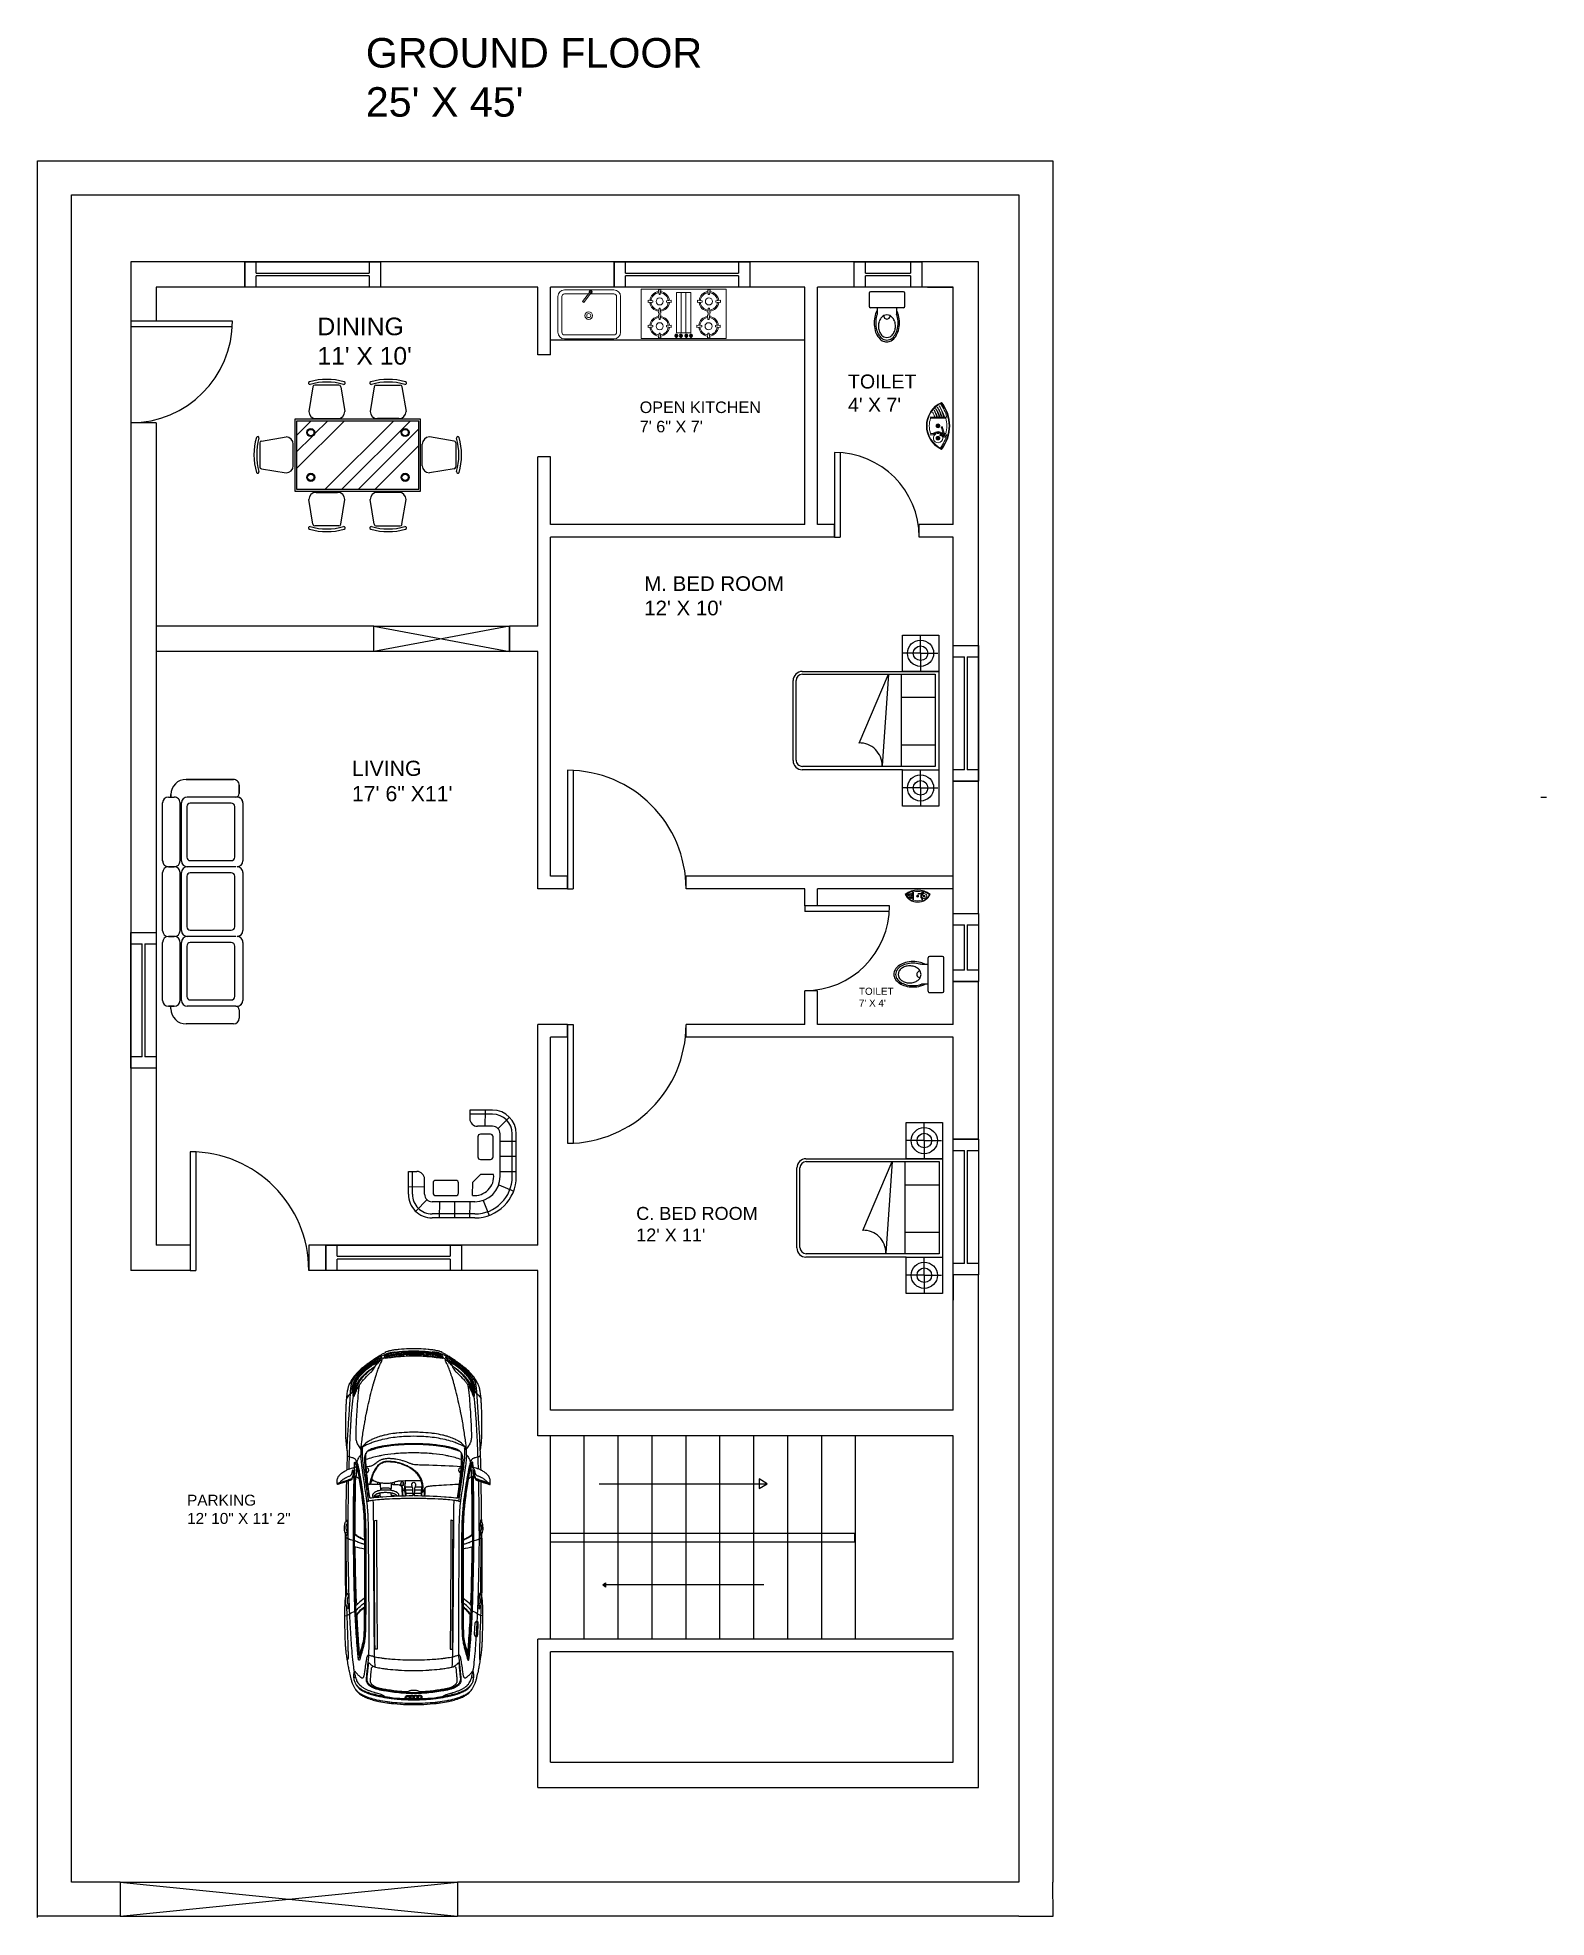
# Model space of a CAD drawing. Header units: inches. Extents: x 2776 to 3310, y 2223 to 2889.
import ezdxf

# ---------------------------------------------------------------- set-up
doc = ezdxf.new("R2010")
doc.units = ezdxf.units.IN
for name, color, linetype in [('doors', 5, 'Continuous'), ('venti', 1, 'Continuous'), ('windows', 3, 'Continuous')]:
    doc.layers.add(name, color=color, linetype=linetype)
doc.styles.get("Standard").update_dxf_attribs({"font": 'arial.ttf'})

msp = doc.modelspace()

# ---------------------------------------------------------------- texts
at = {"color": 0, "attachment_point": 1}
for s, width, gutter_width, heights, insert, char_height in [("GROUND FLOOR\\P25' X 45'", 1109.5883, 52.17, [0], (2892.39, 2888.5), 10.4332), ("DINING\\P11' X 10'", 171.0393, 31.2, [0], (2875.28, 2789.56), 6.241), ("TOILET\\P\\pxtr0;4' X 7'", 29.6868, 24.72, [15.96], (3063.01, 2769.42), 4.9447), ('OPEN KITCHEN\\P7\' 6" X 7\' ', 167.9869, 20.46, [0], (2989.3, 2759.87), 4.0917), ("M. BED ROOM\\P12' X 10'", 250.0513, 25.9, [0], (2990.91, 2698.01), 5.1799), ('LIVING\\P17\' 6" X11\'', 327.3602, 26.89, [0], (2887.47, 2632.74), 5.3779), ("TOILET\\P7' X 4'", 91.2923, 12.5, [0], (3066.88, 2552.39), 2.5), ("C. BED ROOM\\P12' X 11'", 148.9169, 22.9, [0], (2988.06, 2474.81), 4.5795), ('PARKING \\P12\' 10" X 11\' 2"', 180.3758, 19.38, [0], (2829.16, 2372.97), 3.8767)]:
    msp.add_mtext_dynamic_manual_height_columns(s, width=width, gutter_width=gutter_width, heights=heights, dxfattribs=dict(at, insert=insert, char_height=char_height))

# ---------------------------------------------------------------- blocks, each defined once
blk = doc.blocks.new('A$C44022395')
for p, q in [((0, 0.688), (0, 0.504)), ((0.487, 0.708), (0.02, 0.708)), ((0.507, 0.504), (0.507, 0.688)), ((0.487, 0.484), (0.02, 0.484)), ((0.113, 0.484), (0.113, 0.389)), ((0.252, 0.385), (0.207, 0.373)), ((0.296, 0.373), (0.252, 0.385)), ((0.389, 0.484), (0.389, 0.391)), ((0.195, 0.04), (0.252, 0.024)), ((0.207, 0.073), (0.252, 0.062)), ((0.252, 0.062), (0.296, 0.073)), ((0.252, 0.024), (0.308, 0.04))]:
    blk.add_line(p, q)
for centre, radius, start, end in [((0.02, 0.688), 0.02, 90, 180), ((0.487, 0.688), 0.02, 0, 90), ((0.02, 0.504), 0.02, 180, 270), ((0.478, 0.271), 0.407, 164.652, 180), ((0.478, 0.271), 0.407, 180, 195.348), ((0.366, 0.302), 0.291, 150.4483, 164.652), ((0.48, 0.271), 0.386, 165.1916, 180), ((0.48, 0.271), 0.386, 180, 194.8084), ((0.367, 0.301), 0.269, 161.3359, 165.1916), ((0.346, 0.223), 0.215, 162.7734, 180), ((0.3, 0.238), 0.166, 143.1832, 162.7734), ((0.27, 0.259), 0.13, 118.958, 143.1832), ((0.252, 0.369), 0.0451, 174.4043, 5.5957), ((0.233, 0.259), 0.13, 36.8168, 61.042), ((0.204, 0.238), 0.166, 17.2266, 36.8168), ((0.158, 0.223), 0.215, 0, 17.2266), ((0.134, 0.302), 0.291, 15.348, 28.5058), ((0.136, 0.301), 0.269, 14.8084, 19.6606), ((0.024, 0.271), 0.386, 0, 14.8084), ((0.024, 0.271), 0.386, 345.1916, 0), ((0.022, 0.271), 0.407, 0, 15.348), ((0.022, 0.271), 0.407, 344.652, 0), ((0.487, 0.504), 0.02, 270, 0), ((0.366, 0.24), 0.291, 195.348, 213.5296), ((0.367, 0.241), 0.269, 194.8084, 212.5477), ((0.295, 0.193), 0.206, 213.5296, 237.9903), ((0.346, 0.223), 0.215, 180, 197.2266), ((0.296, 0.196), 0.185, 212.5477, 237.0167), ((0.3, 0.209), 0.166, 197.2266, 216.8168), ((0.27, 0.187), 0.13, 216.8168, 241.042), ((0.25, 0.122), 0.122, 237.9903, 270), ((0.25, 0.122), 0.122, 270, 302.0097), ((0.233, 0.187), 0.13, 298.958, 323.1832), ((0.207, 0.196), 0.185, 302.9833, 327.4523), ((0.205, 0.193), 0.206, 302.0097, 326.4704), ((0.204, 0.209), 0.166, 323.1832, 342.7734), ((0.158, 0.223), 0.215, 342.7734, 0), ((0.136, 0.241), 0.269, 327.4523, 345.1916), ((0.134, 0.24), 0.291, 326.4704, 344.652)]:
    blk.add_arc(centre, radius, start, end)
blk = doc.blocks.new('A$C5B032A53')
at = {"lineweight": 5}
for p, q in [((0, 60), (0, 384)), ((36, 60), (36, 384)), ((60, 444), (509, 444)), ((60, 408), (275, 408)), ((286, 422), (224, 339)), ((296, 412), (236, 331)), ((293, 408), (509, 408)), ((533, 384), (533, 60)), ((569, 384), (569, 60)), ((224, 339), (236, 331)), ((509, 36), (60, 36)), ((509, 0), (60, 0))]:
    blk.add_line(p, q, dxfattribs=at)
for centre, radius in [((299, 426), 13.7), ((299, 426), 7.24), ((280, 211), 34), ((280, 211), 18)]:
    blk.add_circle(centre, radius, dxfattribs=at)
for centre, radius, start, end in [((60, 384), 60, 90, 180), ((60, 384), 24, 90, 180), ((509, 384), 60, 360, 90), ((509, 384), 24, 360, 90), ((60, 60), 60, 180, 270), ((60, 60), 24, 180, 270), ((509, 60), 24, 270, 0), ((509, 60), 60, 270, 0)]:
    blk.add_arc(centre, radius, start, end, dxfattribs=at)
blk = doc.blocks.new('A$C65997121')
for p, q in [((0, 1.5, -0.169), (0, 2, -0.169)), ((0, 2, -0.169), (0.5, 2, -0.169)), ((0, 1.5, -0.169), (0, 2, -0.169)), ((0, 2, -0.169), (0.5, 2, -0.169)), ((0.25, 1.75, -0.169), (0.25, 1.988, -0.169)), ((0.5, 2, -0.169), (1.755, 2, -0.169)), ((0.5, 2, -0.169), (1.512, 2, -0.169)), ((0.5, 2, -0.169), (1.512, 2, -0.169)), ((0.5, 0.125, -0.169), (0.5, 2, -0.169)), ((0.5, 2, -0.169), (0.5, 1.5, -0.169)), ((0.538, 1.488, -0.169), (0.538, 1.952, -0.169)), ((0.538, 1.952, -0.169), (1.805, 1.952, -0.169)), ((0.86, 1.952, -0.169), (0.86, 1.488, -0.169)), ((1.512, 2, -0.169), (2.35, 2, -0.169)), ((1.512, 2, -0.169), (2.35, 2, -0.169)), ((1.512, 1.952, -0.169), (1.512, 1.488, -0.169)), ((1.805, 1.952, -0.169), (1.805, 1.488, -0.169)), ((1.85, 2, -0.169), (2.35, 2, -0.169)), ((1.85, 1.5, -0.169), (1.85, 2, -0.169)), ((2.1, 1.75, -0.169), (2.1, 1.988, -0.169)), ((2.35, 2, -0.169), (2.35, 1.5, -0.169)), ((2.35, 2, -0.169), (2.35, 1.5, -0.169)), ((2.35, 2, -0.169), (2.35, 1.5, -0.169)), ((0.25, 1.75, -0.169), (0.012, 1.75, -0.169)), ((0.25, 1.75, -0.169), (0.25, 1.512, -0.169)), ((0.25, 1.75, -0.169), (0.488, 1.75, -0.169)), ((2.1, 1.75, -0.169), (1.862, 1.75, -0.169)), ((2.1, 1.75, -0.169), (2.338, 1.75, -0.169)), ((2.1, 1.75, -0.169), (2.1, 1.512, -0.169)), ((0.5, 1.5, -0.169), (0, 1.5, -0.169)), ((0.5, 1.5, -0.169), (0, 1.5, -0.169)), ((0.5, 0.125, -0.169), (0.5, 1.5, -0.169)), ((1.805, 1.488, -0.169), (0.538, 1.488, -0.169)), ((0.538, 0.128, -0.169), (0.538, 1.488, -0.169)), ((1.483, 0.905, -0.506), (0.538, 1.31, -0.506)), ((0.538, 1.31, -0.506), (1.797, 1.222, -0.506)), ((1.805, 1.488, -0.169), (1.805, 0.128, -0.169)), ((2.35, 1.5, -0.169), (1.85, 1.5, -0.169)), ((2.35, 1.5, -0.169), (1.85, 1.5, -0.169)), ((1.85, 1.5, -0.169), (1.85, 0.125, -0.169)), ((2.35, 1.5, -0.169), (1.85, 1.5, -0.169)), ((1.85, 1.5, -0.169), (1.85, 0.125, -0.169)), ((1.717, 0.04, -0.169), (0.625, 0.04, -0.169)), ((1.725, 0, -0.169), (0.625, 0, -0.169)), ((1.725, 0, -0.169), (0.625, 0, -0.169))]:
    blk.add_line(p, q)
for centre, radius in [((0.25, 1.75, -0.169), 0.18), ((0.25, 1.75, -0.169), 0.1), ((2.1, 1.75, -0.169), 0.18), ((2.1, 1.75, -0.169), 0.1)]:
    blk.add_circle(centre, radius)
for centre, radius, start, end in [((1.793, 0.911, -0.506), 0.311, 89.3268, 181.1229), ((0.625, 0.125, -0.169), 0.125, 179.9939, 269.9939), ((0.625, 0.125, -0.169), 0.125, 179.9939, 269.9939), ((0.625, 0.128, -0.169), 0.0875, 179.9939, 269.9939), ((1.717, 0.128, -0.169), 0.0875, 269.9939, 359.9939), ((1.725, 0.125, -0.169), 0.125, 269.9939, 359.9939), ((1.725, 0.125, -0.169), 0.125, 269.9939, 359.9939)]:
    blk.add_arc(centre, radius, start, end)
blk = doc.blocks.new('A$C0E9251F2')
for p, q in [((0.202, 0.69), (0.702, 0.69)), ((0.202, 0.69), (0.702, 0.69)), ((0.802, 0.69), (1.302, 0.69)), ((0.802, 0.69), (1.302, 0.69)), ((1.402, 0.69), (1.902, 0.69)), ((1.402, 0.69), (1.902, 0.69)), ((0, 0.081), (0, 0.488)), ((0, 0.081), (0, 0.488)), ((0.13, 0.618), (0.15, 0.618)), ((0.13, 0.618), (0.152, 0.618)), ((0.152, 0.64), (0.152, 0.59)), ((0.152, 0.59), (0.152, 0.64)), ((0.152, 0.618), (0.152, 0.64)), ((0.152, 0.64), (0.152, 0.618)), ((0.202, 0.54), (0.702, 0.54)), ((0.203, 0.528), (0.702, 0.528)), ((0.752, 0.64), (0.752, 0.59)), ((0.752, 0.59), (0.752, 0.64)), ((0.802, 0.54), (1.302, 0.54)), ((0.803, 0.528), (1.302, 0.528)), ((1.352, 0.64), (1.352, 0.59)), ((1.352, 0.59), (1.352, 0.64)), ((1.402, 0.54), (1.902, 0.54)), ((1.402, 0.528), (1.902, 0.528)), ((1.952, 0.64), (1.952, 0.59)), ((1.952, 0.64), (1.952, 0.618)), ((1.952, 0.618), (1.974, 0.618)), ((1.974, 0.618), (1.954, 0.618)), ((2.104, 0.081), (2.104, 0.488)), ((2.104, 0.488), (2.104, 0.081)), ((0.152, 0.061), (0.152, 0.478)), ((0.153, 0.061), (0.153, 0.478)), ((0.206, 0.452), (0.206, 0.1)), ((0.67, 0.482), (0.236, 0.482)), ((0.7, 0.1), (0.7, 0.452)), ((0.752, 0.061), (0.752, 0.478)), ((0.752, 0.061), (0.752, 0.478)), ((0.806, 0.452), (0.806, 0.1)), ((1.27, 0.482), (0.836, 0.482)), ((1.3, 0.1), (1.3, 0.452)), ((1.352, 0.061), (1.352, 0.478)), ((1.352, 0.061), (1.352, 0.478)), ((1.405, 0.452), (1.405, 0.1)), ((1.87, 0.482), (1.435, 0.482)), ((1.9, 0.1), (1.9, 0.452)), ((1.952, 0.061), (1.952, 0.478)), ((0.122, 0.031), (0.05, 0.031)), ((0.122, 0.031), (0.05, 0.031)), ((0.236, 0.07), (0.67, 0.07)), ((0.836, 0.07), (1.27, 0.07)), ((1.435, 0.07), (1.87, 0.07)), ((1.982, 0.031), (2.054, 0.031)), ((2.054, 0.031), (1.982, 0.031)), ((0.702, 0), (0.203, 0)), ((0.702, 0), (0.203, 0)), ((1.302, 0), (0.803, 0)), ((1.302, 0), (0.803, 0)), ((1.902, 0), (1.402, 0)), ((1.902, 0), (1.402, 0))]:
    blk.add_line(p, q)
for centre, radius, start, end in [((0.202, 0.64), 0.05, 90, 180), ((0.202, 0.64), 0.05, 90, 180), ((0.702, 0.64), 0.05, 0, 90), ((0.702, 0.64), 0.05, 0, 90), ((0.802, 0.64), 0.05, 90, 180), ((0.802, 0.64), 0.05, 90, 180), ((1.302, 0.64), 0.05, 0, 90), ((1.302, 0.64), 0.05, 0, 90), ((1.402, 0.64), 0.05, 90, 180), ((1.402, 0.64), 0.0495, 89.7806, 180.5298), ((1.902, 0.64), 0.05, 0, 90), ((1.902, 0.64), 0.05, 0, 90), ((0.13, 0.488), 0.13, 90, 180), ((0.13, 0.488), 0.13, 90, 180), ((0.202, 0.59), 0.05, 180, 270), ((0.203, 0.478), 0.05, 90, 180), ((0.702, 0.59), 0.05, 270, 0), ((0.702, 0.478), 0.05, 0, 90), ((0.802, 0.59), 0.05, 180, 270), ((0.803, 0.478), 0.05, 90, 180), ((1.302, 0.59), 0.05, 270, 0), ((1.302, 0.478), 0.05, 0, 90), ((1.402, 0.59), 0.05, 180, 270), ((1.402, 0.478), 0.05, 90, 180), ((1.902, 0.59), 0.05, 270, 0), ((1.902, 0.478), 0.05, 0, 90), ((1.974, 0.488), 0.13, 0, 90), ((1.974, 0.488), 0.13, 0, 90), ((0.236, 0.452), 0.03, 90, 180), ((0.67, 0.452), 0.03, 0, 90), ((0.836, 0.452), 0.03, 90, 180), ((1.27, 0.452), 0.03, 0, 90), ((1.435, 0.452), 0.03, 90, 180), ((1.87, 0.452), 0.03, 0, 90), ((0.05, 0.081), 0.05, 180, 270), ((0.05, 0.081), 0.05, 180, 270), ((0.122, 0.061), 0.03, 270, 0), ((0.122, 0.061), 0.03, 270, 0), ((0.203, 0.052), 0.0517, 169.8745, 269.229), ((0.203, 0.05), 0.05, 180, 270), ((0.236, 0.1), 0.03, 180, 270), ((0.67, 0.1), 0.03, 270, 0), ((0.702, 0.05), 0.05, 270, 0), ((0.702, 0.05), 0.05, 270, 0), ((0.803, 0.05), 0.0505, 180.5269, 269.7817), ((0.803, 0.05), 0.05, 180, 270), ((0.836, 0.1), 0.03, 180, 270), ((1.27, 0.1), 0.03, 270, 0), ((1.302, 0.05), 0.05, 270, 0), ((1.302, 0.05), 0.05, 270, 0), ((1.402, 0.05), 0.05, 180, 270), ((1.402, 0.05), 0.05, 180, 270), ((1.435, 0.1), 0.03, 180, 270), ((1.87, 0.1), 0.03, 270, 0), ((1.901, 0.051), 0.0515, 270.6673, 10.435), ((1.902, 0.05), 0.05, 270, 0), ((1.982, 0.061), 0.03, 180, 270), ((1.982, 0.061), 0.03, 180, 270), ((2.054, 0.081), 0.05, 270, 0), ((2.054, 0.081), 0.05, 270, 0)]:
    blk.add_arc(centre, radius, start, end)
blk = doc.blocks.new('A$C199426D1')
for p, q in [((-499, 362), (-544, 87)), ((-209, 379), (-479, 379)), ((-189, 362), (-144, 87)), ((183, 362), (138, 87)), ((203, 379), (473, 379)), ((492, 362), (538, 87)), ((-700, 0), (-700, -800)), ((700, 0), (-700, 0)), ((-464, 7), (-224, 7)), ((458, 7), (218, 7)), ((700, -800), (700, 0)), ((-1073, -243), (-798, -197)), ((-680, -179), (-521, -20)), ((-680, -20), (-680, -780)), ((-680, -547), (-153, -20)), ((680, -20), (-680, -20)), ((-680, -363), (-507, -190)), ((-481, -164), (-337, -20)), ((-361, -780), (399, -20)), ((-177, -780), (583, -20)), ((7, -780), (680, -107)), ((680, -780), (680, -20)), ((1073, -243), (798, -197)), ((-1090, -262), (-1090, -533)), ((-718, -517), (-718, -277)), ((192, -780), (680, -292)), ((718, -517), (718, -277)), ((1090, -262), (1090, -533)), ((-1073, -552), (-798, -597)), ((1073, -552), (798, -597)), ((-700, -800), (700, -800)), ((-680, -780), (680, -780)), ((-464, -814), (-224, -814)), ((458, -814), (218, -814)), ((-499, -1169), (-544, -894)), ((-189, -1169), (-144, -894)), ((183, -1169), (138, -894)), ((492, -1169), (538, -894)), ((-209, -1186), (-479, -1186)), ((203, -1186), (473, -1186))]:
    blk.add_line(p, q)
for centre, radius in [((-523, -148), 45.4), ((-523, -148), 35.4), ((527, -148), 45.4), ((527, -148), 35.4), ((-523, -646), 45.4), ((-523, -646), 35.4), ((527, -646), 45.4), ((527, -646), 35.4)]:
    blk.add_circle(centre, radius)
for centre, radius, start, end in [((-344, -280), 724, 74.4701, 105.577), ((338, -280), 724, 74.423, 105.5299), ((-534, 403), 15, 105.4901, 284.2842), ((-344, -280), 694, 74.4325, 105.5675), ((-479, 359), 20, 90, 170.6717), ((-209, 359), 20, 9.3283, 90), ((-154, 403), 15, 255.7158, 74.5099), ((148, 403), 15, 105.4901, 284.2842), ((338, -280), 694, 74.4325, 105.5675), ((203, 359), 20, 90, 170.6717), ((473, 359), 20, 9.3283, 90), ((528, 403), 15, 255.7158, 74.5099), ((-464, 87), 80, 180, 270), ((-224, 87), 80, 270, 0), ((218, 87), 80, 180, 270), ((458, 87), 80, 270, 0), ((-431, -397), 724, 164.4701, 195.577), ((-1114, -207), 15, 345.7158, 164.5099), ((-798, -277), 80, 0, 90), ((798, -277), 80, 90, 180), ((1114, -207), 15, 15.4901, 194.2842), ((431, -397), 724, 344.423, 15.5299), ((-431, -397), 694, 164.4325, 195.5675), ((-1070, -262), 20, 99.3283, 180), ((1070, -262), 20, 0, 80.6717), ((431, -397), 694, 344.4325, 15.5675), ((-1114, -587), 15, 195.4901, 14.2842), ((-1070, -533), 20, 180, 260.6717), ((-798, -517), 80, 270, 0), ((798, -517), 80, 180, 270), ((1070, -533), 20, 279.3283, 0), ((1114, -587), 15, 165.7158, 344.5099), ((-464, -894), 80, 90, 180), ((-224, -894), 80, 0, 90), ((218, -894), 80, 90, 180), ((458, -894), 80, 0, 90), ((-534, -1210), 15, 75.7158, 254.5099), ((-344, -527), 724, 254.423, 285.5299), ((-344, -527), 694, 254.4325, 285.5675), ((-479, -1166), 20, 189.3283, 270), ((-209, -1166), 20, 270, 350.6717), ((-154, -1210), 15, 285.4901, 104.2842), ((148, -1210), 15, 75.7158, 254.5099), ((338, -527), 724, 254.4701, 285.577), ((338, -527), 694, 254.4325, 285.5675), ((203, -1166), 20, 189.3283, 270), ((473, -1166), 20, 270, 350.6717), ((528, -1210), 15, 285.4901, 104.2842)]:
    blk.add_arc(centre, radius, start, end)
blk = doc.blocks.new('A$C0BCD5431')
at = {"linetype": 'Continuous'}
for p, q in [((742, 3540), (290, 3993)), ((2628, 4268), (940, 4268)), ((2628, 4108), (940, 4108)), ((2957, 3573), (3201, 4165)), ((0, 3328), (0, 2432)), ((160, 3328), (160, 2431)), ((640, 3328), (640, 2730)), ((2628, 3628), (940, 3628)), ((952, 3249), (952, 2849)), ((1852, 3349), (1052, 3349)), ((1952, 2849), (1952, 3249)), ((3573, 2957), (4165, 3201)), ((1052, 2749), (1852, 2749)), ((2545, 2855), (2855, 2545)), ((3628, 2628), (3628, 940)), ((4108, 2628), (4108, 940)), ((4268, 2628), (4268, 940)), ((2780, 1880), (2780, 1080)), ((3280, 1980), (2880, 1980)), ((3380, 1080), (3380, 1880)), ((2880, 980), (3280, 980)), ((3328, 160), (2431, 160)), ((3328, 640), (2730, 640)), ((3540, 742), (3993, 290)), ((3328, 0), (2432, 0))]:
    blk.add_line(p, q, dxfattribs=at)
for p, q in [((1236, 4268), (1240, 3628)), ((1836, 4268), (1840, 3628)), ((2436, 4268), (2440, 3628)), ((15, 3032), (655, 3028)), ((2542, 3373), (2545, 2855)), ((0, 2432), (338, 2430)), ((3373, 2542), (2855, 2545)), ((4268, 2436), (3628, 2440)), ((4268, 1836), (3628, 1840)), ((4268, 1236), (3628, 1240)), ((2432, 0), (2430, 338)), ((3032, 15), (3028, 655))]:
    blk.add_line(p, q)
for centre, radius, start, end in [((940, 3328), 940, 90, 180), ((940, 3328), 780, 90, 180), ((2628, 2628), 1640, 0, 90), ((2628, 2628), 1480, 0, 90), ((940, 3328), 300, 90, 180), ((1052, 3249), 100, 90, 180), ((1852, 3249), 100, 0, 90), ((2628, 2628), 750, 353.36007, 96.63993), ((2628, 2628), 1000, 0, 90), ((340, 2730), 300, 269.64814, 0), ((1052, 2849), 100, 180, 270), ((1852, 2849), 100, 270, 0), ((2880, 1880), 100, 90, 180), ((3280, 1880), 100, 0, 90), ((2880, 1080), 100, 180, 270), ((3280, 1080), 100, 270, 0), ((3328, 940), 300, 270, 0), ((3328, 940), 780, 270, 0), ((3328, 940), 940, 270, 0), ((2730, 340), 300, 90, 180.35186)]:
    blk.add_arc(centre, radius, start, end, dxfattribs=at)
blk = doc.blocks.new('A$C28EE48FC')
for p, q in [((0.507, 2.016), (0.507, 2.016)), ((0.612, 1.977), (0.612, 1.977)), ((2.625, 2.076), (2.625, 2.047)), ((2.706, 2.07), (2.641, 2.07)), ((2.707, 2.068), (2.707, 2.061)), ((3.632, 1.923), (3.64, 1.891)), ((3.673, 2.056), (3.673, 2.027)), ((4.69, 1.954), (4.701, 1.921)), ((0.053, 1.095), (0.103, 1.095)), ((0.054, 1.158), (0.103, 1.158)), ((1.975, 1.214), (1.975, 1.114)), ((1.975, 1.076), (1.975, 0.971)), ((2.021, 1.205), (2.021, 1.105)), ((2.021, 1.084), (2.021, 0.979)), ((2.068, 1.204), (2.068, 1.103)), ((2.068, 1.086), (2.068, 0.981)), ((4.962, 1.149), (4.995, 1.149)), ((4.962, 1.095), (4.995, 1.095)), ((0.054, 1.031), (0.103, 1.031)), ((1.903, 0.817), (1.939, 0.817)), ((4.962, 1.04), (4.995, 1.04)), ((1.904, 0.578), (1.934, 0.578)), ((2.095, 0.792), (2.105, 0.8)), ((2.095, 0.598), (2.119, 0.578)), ((1.886, 0.53), (1.887, 0.489)), ((3.632, 0.266), (3.64, 0.299)), ((0.507, 0.173), (0.507, 0.173)), ((0.612, 0.212), (0.612, 0.212)), ((2.625, 0.113), (2.625, 0.142)), ((2.706, 0.12), (2.641, 0.12)), ((2.707, 0.121), (2.707, 0.128)), ((3.673, 0.133), (3.673, 0.162)), ((4.69, 0.235), (4.701, 0.268))]:
    blk.add_line(p, q)
for points in [[(1.925, 2.185), (1.923, 2.188, 0.040095), (1.923, 2.188, 0.174622), (1.922, 2.188, 0.054413), (1.881, 2.189, 0.028724), (1.872, 2.188), (1.868, 2.187, 0.095272), (1.821, 2.167), (1.819, 2.166, 0.021558), (1.809, 2.159, 0.05552), (1.774, 2.123, 0.015), (1.769, 2.117), (1.766, 2.112, 0.039279), (1.737, 2.063), (1.736, 2.062, 0.009375), (1.73, 2.049, 0.03842), (1.7, 1.964, 0.175283), (1.7, 1.963, 0.073202), (1.713, 1.943, 0.160832), (1.72, 1.939, 0.036442), (1.728, 1.938, 0.016653), (1.729, 1.938), (1.734, 1.938, 0.034053), (1.773, 1.941, 0.004831), (1.787, 1.943), (1.787, 1.943, 0.026478), (1.81, 1.948, 0.041841), (1.82, 1.951), (1.823, 1.953, 0.04236), (1.836, 1.96, 0.042786), (1.839, 1.962, 0.00742), (1.845, 1.968, 0.031458), (1.853, 1.977, -0.044702), (1.854, 1.979, -0.18864), (1.858, 1.98), (1.859, 1.98)], [(1.937, 2.18, 0.730438), (1.934, 2.181, 0.075801), (1.931, 2.176, 0.019378), (1.924, 2.16), (1.923, 2.156, 0.00823), (1.919, 2.145, 0.005888), (1.879, 2.024, 0.002398), (1.875, 2.013), (1.871, 1.998, 0.040259), (1.867, 1.982, 0.618824), (1.869, 1.981), (1.869, 1.981, 0.039675), (1.869, 1.981)], [(1.456, 2.044, 0.021604), (1.416, 2.053), (1.414, 2.053, 0.012269), (1.381, 2.058, 0.005683), (1.351, 2.061), (1.347, 2.062, 0.007499), (1.308, 2.065, 0.013527), (1.167, 2.07), (1.147, 2.07, 0.009671), (0.955, 2.069), (0.941, 2.068, 0.002964), (0.875, 2.066, 0.002676), (0.808, 2.063, 0.002031), (0.787, 2.062), (0.778, 2.062, 0.001672), (0.749, 2.06, 0.002952), (0.733, 2.059), (0.726, 2.058, 0.006248), (0.701, 2.056, 0.000515), (0.682, 2.054), (0.68, 2.054, 0.009106), (0.615, 2.046, 0.004007), (0.608, 2.045), (0.603, 2.044, 0.012153), (0.573, 2.038, 0.018519), (0.55, 2.033), (0.55, 2.033, 0.020061), (0.531, 2.026), (0.529, 2.026, 0.031275), (0.51, 2.017, -0.001922), (0.5, 2.012), (0.496, 2.01, -0.007542), (0.482, 2.003, 0.001355), (0.48, 2.002, 0.012838), (0.466, 1.995), (0.462, 1.992, 0.011519), (0.444, 1.982), (0.441, 1.98, 0.012847), (0.422, 1.968, 0.033566), (0.359, 1.919), (0.356, 1.915, 0.0098), (0.337, 1.898, 0.02217), (0.271, 1.827, 0.012327), (0.239, 1.788), (0.237, 1.785, 0.0071), (0.214, 1.755), (0.21, 1.749, 0.002771), (0.198, 1.733, 0.004165), (0.173, 1.697, 0.004159), (0.157, 1.673), (0.15, 1.662, 0.002426), (0.132, 1.635, 0.001948), (0.125, 1.624), (0.118, 1.614, 0.008611), (0.087, 1.563, 0.003492), (0.081, 1.553), (0.076, 1.544, 0.015568), (0.054, 1.503, -0.285642), (0.051, 1.502), (0.051, 1.502, 0.282742), (0.05, 1.501, 0.041853), (0.037, 1.47), (0.037, 1.47, 0.001076), (0.034, 1.461, 0.014369), (0.029, 1.442), (0.028, 1.436, 0.006749), (0.025, 1.426), (0.025, 1.425, 0.019467), (0.015, 1.368), (0.014, 1.356, 0.012057), (0.008, 1.301, 0.000481), (0.007, 1.301, 0.014627), (0, 1.166, 0.013), (0, 1.023, 0.014627), (0.007, 0.889, 0.000481), (0.008, 0.888, 0.012057), (0.014, 0.833), (0.015, 0.821, 0.019467), (0.025, 0.764), (0.025, 0.763, 0.006749), (0.028, 0.753), (0.029, 0.747, 0.014369), (0.034, 0.728, 0.001076), (0.037, 0.719), (0.037, 0.719, 0.041853), (0.05, 0.688, 0.282742), (0.051, 0.688), (0.051, 0.688, -0.285642), (0.054, 0.686, 0.015568), (0.076, 0.645), (0.081, 0.636, 0.003492), (0.087, 0.626, 0.008611), (0.118, 0.575), (0.125, 0.565, 0.001948), (0.132, 0.554, 0.002426), (0.15, 0.527), (0.157, 0.516, 0.004159), (0.173, 0.492, 0.004165), (0.198, 0.456, 0.002771), (0.21, 0.44), (0.214, 0.434, 0.0071), (0.237, 0.404), (0.239, 0.401, 0.012327), (0.271, 0.362, 0.02217), (0.337, 0.291, 0.0098), (0.356, 0.274), (0.359, 0.27, 0.033566), (0.422, 0.221, 0.012847), (0.441, 0.209), (0.444, 0.207, 0.011519), (0.462, 0.197), (0.466, 0.194, 0.012838), (0.48, 0.187, 0.001355), (0.482, 0.186, -0.007542), (0.496, 0.179), (0.5, 0.177, -0.001922), (0.51, 0.172, 0.031275), (0.529, 0.163), (0.531, 0.163, 0.020061), (0.55, 0.156), (0.55, 0.156, 0.018519), (0.573, 0.151, 0.012153), (0.603, 0.145), (0.608, 0.144, 0.004007), (0.615, 0.143, 0.009106), (0.68, 0.135), (0.682, 0.135, 0.000515), (0.701, 0.133, 0.006248), (0.726, 0.131), (0.733, 0.13, 0.002952), (0.749, 0.129, 0.001672), (0.778, 0.128), (0.787, 0.127, 0.002031), (0.808, 0.126, 0.002676), (0.875, 0.123, 0.002964), (0.941, 0.121), (0.955, 0.12, 0.009671), (1.147, 0.119), (1.167, 0.119, 0.013527), (1.308, 0.124, 0.007499), (1.347, 0.127), (1.351, 0.128, 0.005683), (1.381, 0.131, 0.012269), (1.414, 0.136), (1.416, 0.136, 0.021604), (1.456, 0.145)], [(0.51, 2.017, 0.045339), (0.484, 2, 0.00519), (0.478, 1.996, 0.007269), (0.473, 1.992), (0.472, 1.991, 0.007264), (0.465, 1.985), (0.464, 1.983, 0.021449), (0.446, 1.965, 0.001517), (0.443, 1.962, -0.038686), (0.438, 1.957, -0.014747), (0.432, 1.953), (0.43, 1.952, -0.023216), (0.419, 1.944, 0.026217), (0.373, 1.914, 0.007355), (0.365, 1.908), (0.364, 1.907, 0.032139), (0.302, 1.852), (0.297, 1.847, 0.01026), (0.282, 1.831, 0.031068), (0.209, 1.74), (0.207, 1.736, 0.00963), (0.188, 1.709, 0.004314), (0.171, 1.681, 0.00526), (0.162, 1.667), (0.162, 1.667, 0.01346), (0.12, 1.592), (0.12, 1.591, 0.006823), (0.11, 1.572, 0.01344), (0.07, 1.484, 0.002183), (0.064, 1.47), (0.061, 1.463)], [(0.598, 1.975, 0.046212), (0.53, 1.967, 0.012813), (0.515, 1.963), (0.511, 1.962, 0.03409), (0.463, 1.945, 0.008485), (0.454, 1.941), (0.449, 1.939, 0.017709), (0.427, 1.928), (0.424, 1.926, 0.029188), (0.382, 1.899, 0.005231), (0.378, 1.896), (0.374, 1.894, 0.031007), (0.318, 1.846, 0.014931), (0.298, 1.826), (0.29, 1.817, 0.010951), (0.273, 1.797), (0.273, 1.797, 0.004534), (0.267, 1.79, 0.016613), (0.227, 1.737, 0.0062), (0.216, 1.721), (0.21, 1.712, 0.037186), (0.12, 1.553, 0.018721), (0.12, 1.553, 0.096782), (0.119, 1.55, 0.217467), (0.119, 1.549, 0.390746), (0.122, 1.549, 0.009147), (0.164, 1.594)], [(0.527, 1.871, -0.376635), (0.526, 1.877), (0.526, 1.877, -0.091427), (0.528, 1.879, -0.03135), (0.564, 1.899, -0.005311), (0.569, 1.902), (0.578, 1.906, -0.012475), (0.608, 1.919), (0.619, 1.923, -0.00144), (0.623, 1.925, -0.009893), (0.662, 1.939, 0.045955), (0.672, 1.944), (0.673, 1.944, 0.070369), (0.68, 1.95, 0.100698), (0.682, 1.952), (0.682, 1.952, 0.212737), (0.682, 1.956), (0.682, 1.956, 0.116942), (0.68, 1.958, 0.077301), (0.674, 1.961), (0.673, 1.962, 0.041117), (0.667, 1.963, 0.040812), (0.631, 1.966, 0.011559), (0.602, 1.965), (0.599, 1.965, 0.018761), (0.572, 1.963, 0.008154), (0.565, 1.962), (0.562, 1.962, 0.003506), (0.556, 1.961, 0.022797), (0.536, 1.956), (0.536, 1.956, 0.006839), (0.524, 1.953, 0.012037), (0.507, 1.947), (0.503, 1.946, 0.038629), (0.447, 1.921), (0.441, 1.919, 0.007783), (0.433, 1.914, 0.034129), (0.383, 1.88), (0.381, 1.879, 0.014982), (0.365, 1.866, 0.008535), (0.34, 1.843, 0.010433), (0.329, 1.833), (0.329, 1.833, 0.014535), (0.297, 1.798, 0.003291), (0.294, 1.795), (0.29, 1.79, 0.009666), (0.269, 1.765, 0.012918), (0.247, 1.736), (0.242, 1.728, 0.005624), (0.229, 1.709, 0.006806), (0.218, 1.693), (0.216, 1.69, 0.016774), (0.181, 1.631), (0.181, 1.63, 0.001913), (0.174, 1.618, 0.034616), (0.17, 1.608, 0.018602), (0.169, 1.606), (0.169, 1.605, 0.077961), (0.168, 1.6, 0.348633), (0.17, 1.598, 0.19476), (0.172, 1.598, 0.010855), (0.184, 1.607, -0.001068), (0.197, 1.616, -0.012672), (0.215, 1.628), (0.216, 1.628, -0.013817), (0.24, 1.642, -0.024574), (0.247, 1.646, 0.00831), (0.259, 1.651, 0.014659), (0.273, 1.658), (0.277, 1.661, 0.029311), (0.304, 1.677, 0.020996), (0.315, 1.686), (0.316, 1.687, 0.02706), (0.326, 1.697), (0.33, 1.7, 0.003297), (0.339, 1.71, -0.011976), (0.416, 1.789, -0.01056), (0.438, 1.809), (0.439, 1.811, -0.010576), (0.463, 1.831), (0.467, 1.834, -0.020466), (0.501, 1.86, -0.003185), (0.507, 1.864, -0.036121), (0.511, 1.867, -0.026696), (0.515, 1.868, -0.05213), (0.522, 1.87), (0.554, 1.874, -0.004894), (0.59, 1.879), (0.593, 1.879, -0.006376), (0.628, 1.883, -0.003578), (0.787, 1.896), (0.797, 1.897, -0.000614), (0.83, 1.899, -0.006787), (1.113, 1.916, -0.004373), (1.158, 1.918), (1.176, 1.918, -0.005699), (1.253, 1.919, -0.034615), (1.286, 1.917), (1.288, 1.917, -0.055797), (1.336, 1.905), (1.338, 1.905, -0.006537), (1.341, 1.903, -0.032912), (1.373, 1.888), (1.376, 1.886, -0.009575), (1.386, 1.88, -0.023465), (1.416, 1.86), (1.427, 1.852, -0.555112), (1.426, 1.844, 0.04001), (1.402, 1.83), (1.401, 1.829, 0.035848), (1.376, 1.808, 0.058677), (1.323, 1.743), (1.322, 1.741, 0.012665), (1.31, 1.721, 0.012702), (1.298, 1.698), (1.297, 1.696, 0.012623), (1.285, 1.669, 0.025431), (1.256, 1.594), (1.256, 1.593, 0.007463), (1.249, 1.571, 0.010247), (1.235, 1.518), (1.235, 1.517, 0.00424), (1.232, 1.504, 0.020326), (1.211, 1.392), (1.211, 1.39, 0.007835), (1.204, 1.337, 0.018101), (1.194, 1.195), (1.193, 1.182, 0.005848), (1.192, 1.131, 0.007092), (1.192, 1.058, 0.005848), (1.193, 1.008), (1.194, 0.995, 0.018101), (1.204, 0.852, 0.007835), (1.211, 0.799), (1.211, 0.797, 0.020326), (1.232, 0.685, 0.00424), (1.235, 0.672), (1.235, 0.671, 0.010247), (1.249, 0.618, 0.007463), (1.256, 0.596), (1.256, 0.595, 0.025431), (1.285, 0.52, 0.012623), (1.297, 0.493), (1.298, 0.491, 0.012702), (1.31, 0.468, 0.012665), (1.322, 0.448), (1.323, 0.446, 0.058677), (1.376, 0.381, 0.035848), (1.401, 0.36), (1.402, 0.359, 0.04001), (1.426, 0.345, -0.555112), (1.427, 0.337), (1.416, 0.329, -0.023465), (1.386, 0.309, -0.009575), (1.376, 0.303), (1.373, 0.301, -0.032912), (1.341, 0.286, -0.006537), (1.338, 0.285), (1.336, 0.284, -0.055797), (1.288, 0.272), (1.286, 0.272, -0.034615), (1.253, 0.27, -0.005699), (1.176, 0.271), (1.158, 0.271, -0.004373), (1.113, 0.273, -0.006787), (0.83, 0.29, -0.000614), (0.797, 0.292), (0.787, 0.293, -0.003578), (0.628, 0.306, -0.006376), (0.593, 0.31), (0.59, 0.31, -0.004894), (0.554, 0.315), (0.522, 0.319, -0.05213), (0.515, 0.321, -0.026696), (0.511, 0.323, -0.036121), (0.507, 0.325, -0.003185), (0.501, 0.329, -0.020466), (0.467, 0.355), (0.463, 0.358, -0.010576), (0.439, 0.378), (0.438, 0.38, -0.01056), (0.416, 0.4, -0.011976), (0.339, 0.479, 0.003297), (0.33, 0.489), (0.326, 0.493, 0.02706), (0.316, 0.502), (0.315, 0.503, 0.020996), (0.304, 0.512, 0.029311), (0.277, 0.529), (0.273, 0.531, 0.014659), (0.259, 0.538, 0.00831), (0.247, 0.543, -0.024574), (0.24, 0.547, -0.013817), (0.216, 0.561), (0.215, 0.561, -0.012672), (0.197, 0.573, -0.001068), (0.184, 0.582, 0.010855), (0.172, 0.591, 0.19476), (0.17, 0.591, 0.348633), (0.168, 0.589, 0.077961), (0.169, 0.584), (0.169, 0.583, 0.018602), (0.17, 0.581, 0.034616), (0.174, 0.571, 0.001913), (0.181, 0.559), (0.181, 0.558, 0.016774), (0.216, 0.499), (0.218, 0.496, 0.006806), (0.229, 0.48, 0.005624), (0.242, 0.461), (0.247, 0.453, 0.012918), (0.269, 0.424, 0.009666), (0.29, 0.399), (0.294, 0.394, 0.003291), (0.297, 0.391, 0.014535), (0.329, 0.356), (0.329, 0.356, 0.010433), (0.34, 0.346, 0.008535), (0.365, 0.323, 0.014982), (0.381, 0.31), (0.383, 0.309, 0.034129), (0.433, 0.275, 0.007783), (0.441, 0.27), (0.447, 0.268, 0.038629), (0.503, 0.243), (0.507, 0.242, 0.012037), (0.524, 0.236, 0.006839), (0.536, 0.233), (0.536, 0.233, 0.022797), (0.556, 0.228, 0.003506), (0.562, 0.227), (0.565, 0.227, 0.008154), (0.572, 0.226, 0.018761), (0.599, 0.224), (0.602, 0.224, 0.011559), (0.631, 0.223, 0.040812), (0.667, 0.226, 0.041117), (0.673, 0.227), (0.674, 0.228, 0.077301), (0.68, 0.231, 0.116942), (0.682, 0.233), (0.682, 0.233, 0.212737), (0.682, 0.237), (0.682, 0.237, 0.100698), (0.68, 0.239, 0.070369), (0.673, 0.245), (0.672, 0.245, 0.045955), (0.662, 0.25, -0.009893), (0.623, 0.264, -0.00144), (0.619, 0.266), (0.608, 0.27, -0.012475), (0.578, 0.283), (0.569, 0.287, -0.005311), (0.564, 0.29, -0.03135), (0.528, 0.31, -0.091427), (0.526, 0.312), (0.526, 0.312, -0.376635), (0.527, 0.319)], [(0.676, 1.946, 0.250895), (0.669, 1.953), (0.668, 1.953, 0.032381), (0.663, 1.955, 0.044038), (0.639, 1.958), (0.636, 1.958, 0.014085), (0.62, 1.958, 0.029956), (0.573, 1.954, 0.015277), (0.556, 1.951), (0.552, 1.95, 0.021146), (0.522, 1.943, 0.03413), (0.483, 1.929), (0.479, 1.927, 0.029919), (0.451, 1.912), (0.444, 1.908, 0.009735), (0.424, 1.896, 0.026024), (0.369, 1.855, 0.01646), (0.35, 1.838), (0.349, 1.837, 0.021999), (0.312, 1.8), (0.31, 1.798, 0.002898), (0.308, 1.795, 0.019519), (0.267, 1.745), (0.262, 1.738, 0.005978), (0.253, 1.725, 0.018231), (0.215, 1.668), (0.215, 1.668, 0.001193), (0.203, 1.649, 0.020795), (0.178, 1.603)], [(0.67, 1.944, 0.070535), (0.66, 1.948), (0.66, 1.949, 0.038292), (0.65, 1.951, 0.052123), (0.612, 1.953), (0.612, 1.953, 0.000087), (0.605, 1.953, 0.022756), (0.576, 1.95, 0.006096), (0.57, 1.949), (0.566, 1.948, 0.054374), (0.513, 1.933), (0.501, 1.929, 0.027108), (0.449, 1.905, 0.016016), (0.435, 1.896), (0.434, 1.896, 0.048087), (0.37, 1.847), (0.359, 1.837, 0.048212), (0.27, 1.737, 0.000309), (0.261, 1.724), (0.26, 1.723, 0.015931), (0.226, 1.674), (0.223, 1.668, 0.009235), (0.21, 1.647, 0.012384), (0.19, 1.611)], [(0.672, 1.944, 0.040419), (0.579, 1.919), (0.573, 1.918, 0.030559), (0.516, 1.894), (0.509, 1.89, 0.007659), (0.496, 1.884, 0.031156), (0.439, 1.848), (0.438, 1.847, 0.014431), (0.414, 1.83, 0.037345), (0.349, 1.77, 0.001109), (0.332, 1.752), (0.33, 1.749, 0.032045), (0.246, 1.645)], [(0.516, 1.894), (0.486, 1.894, 0.029126), (0.484, 1.893, 0.093153), (0.475, 1.89), (0.475, 1.89, 0.019501), (0.47, 1.888, 0.036423), (0.412, 1.844), (0.409, 1.842, 0.008687), (0.395, 1.829, 0.014351), (0.368, 1.803, 0.004907), (0.36, 1.795), (0.355, 1.789, 0.016955), (0.326, 1.755), (0.324, 1.753, 0.006738), (0.31, 1.735, 0.019121), (0.266, 1.672)], [(1.456, 2.044, -0.001965), (1.423, 2.044, 0.001294), (1.4, 2.044), (1.391, 2.044, 0.005751), (1.326, 2.042, 0.000409), (1.324, 2.042), (1.322, 2.042, 0.006965), (1.25, 2.038), (1.139, 2.031, 0.000725), (1.013, 2.022, -0.000525), (0.991, 2.021, -0.000391), (0.851, 2.012), (0.726, 2.004, -0.002493), (0.646, 1.999, 0.003676), (0.621, 1.997), (0.611, 1.997, 0.016487), (0.54, 1.989, 0.014226), (0.509, 1.984), (0.507, 1.984, 0.020733), (0.484, 1.978), (0.48, 1.977, 0.016399), (0.467, 1.973, 0.006991), (0.453, 1.968)], [(0.507, 1.889), (0.488, 1.889, 0.173728), (0.488, 1.889), (0.474, 1.877, -0.173728), (0.473, 1.877), (0.459, 1.877, 0.414214), (0.458, 1.876), (0.458, 1.861)], [(0.657, 1.941, 0.071794), (0.646, 1.944, 0.063356), (0.605, 1.944), (0.6, 1.943, 0.004636), (0.597, 1.943, 0.045167), (0.566, 1.935, 0.013376), (0.547, 1.928), (0.502, 1.91, 0.08937), (0.497, 1.906, 0.050736), (0.486, 1.894)], [(0.489, 1.894), (0.499, 1.905, -0.190255), (0.5, 1.906), (0.534, 1.911, 0.029627), (0.538, 1.912, 0.032475), (0.566, 1.921, -0.012723), (0.586, 1.929), (0.601, 1.934, -0.014645), (0.615, 1.938, -0.052247), (0.625, 1.94), (0.626, 1.94, -0.145769), (0.639, 1.937)], [(0.602, 1.966, -0.095004), (0.605, 1.971, -0.035926), (0.605, 1.972, -0.030902), (0.608, 1.974, -0.073346), (0.612, 1.977, 0.076763), (0.636, 1.993, 0.061181), (0.641, 1.999, -0.02903), (0.644, 2.002), (0.645, 2.005, -0.022097), (0.652, 2.012, -0.053017), (0.708, 2.057)], [(1.718, 2.019), (1.472, 2.011, 0.001617), (1.427, 2.009), (1.374, 2.007, 0.002002), (1.231, 2.001, 0.000925), (1.193, 1.999), (1.192, 1.999, 0.001542), (1.109, 1.994), (1.068, 1.992, 0.002169), (1.016, 1.989, 0.003739), (0.886, 1.979, 0.003214), (0.82, 1.973), (0.814, 1.972, 0.004421), (0.765, 1.967, 0.000082), (0.753, 1.966), (0.75, 1.966, 0.008517), (0.681, 1.957)], [(1.612, 1.906), (1.612, 1.906, 0.041688), (1.572, 1.891, 0.033978), (1.546, 1.877), (1.545, 1.876, 0.068747), (1.52, 1.855, 0.062827), (1.52, 1.854), (1.519, 1.854, 0.045779), (1.519, 1.853, -0.331329), (1.515, 1.85, 0.004809), (1.438, 1.848)], [(1.456, 2.044, 0.002893), (1.506, 2.045), (1.537, 2.046, 0.002102), (1.732, 2.052)], [(1.538, 2.046, 0.411595), (1.533, 2.042, 0.052807), (1.534, 2.037, 0.032965), (1.536, 2.032), (1.541, 2.017, 0.182493), (1.544, 2.014), (1.545, 2.014, -0.210702), (1.545, 2.013, 0.007301), (1.559, 1.962, 0.013348), (1.562, 1.955), (1.562, 1.953, 0.058917), (1.57, 1.937), (1.57, 1.937, 0.008838), (1.571, 1.936, 0.039979), (1.576, 1.929, 0.050084), (1.583, 1.924), (1.585, 1.922, 0.067489), (1.608, 1.911, -0.155365), (1.61, 1.909), (1.612, 1.906)], [(1.612, 1.906, -0.000419), (1.613, 1.906, -0.145444), (1.62, 1.906, 0.011938), (1.668, 1.892), (1.679, 1.889, 0.007872), (1.7, 1.884, 0.01001), (1.738, 1.876), (1.753, 1.873, 0.000409), (1.76, 1.872, 0.003875), (1.852, 1.856, 0.001146), (1.863, 1.854), (1.873, 1.852, 0.009465), (2.148, 1.811), (2.151, 1.811, 0.000477), (2.187, 1.806, 0.018781), (2.412, 1.787), (2.413, 1.786, 0.004479), (2.49, 1.783, 0.008146), (2.725, 1.779, 0.000207), (3.493, 1.78), (3.521, 1.78, 0.000716), (3.618, 1.78, 0.000716)], [(1.692, 1.934, 0.003073), (1.62, 1.933, 0.366995), (1.618, 1.931, 0.198638), (1.619, 1.927, 0.008977), (1.619, 1.927, 0.092368), (1.627, 1.92), (1.627, 1.92, 0.024993), (1.635, 1.916, 0.037207), (1.661, 1.906), (1.667, 1.905, 0.015088), (1.705, 1.895), (1.708, 1.894, 0.008243), (1.744, 1.887, 0.000893), (1.779, 1.881), (1.785, 1.879, 0.004194), (1.865, 1.866), (1.887, 1.862, 0.001579), (1.913, 1.858), (1.929, 1.855, 0.008005), (2.157, 1.823), (2.205, 1.817, 0.00555), (2.252, 1.812, 0.012265), (2.403, 1.8), (2.409, 1.799, 0.001235), (2.42, 1.799, 0.008856), (2.603, 1.793, 0.002935), (2.725, 1.792), (2.74, 1.792, 0.000365), (3.669, 1.792, 0.002131), (3.748, 1.792), (3.801, 1.792, 0.000136), (3.805, 1.792, 0.001815), (3.95, 1.794, 0.002801), (4.037, 1.796), (4.04, 1.796, 0.009465), (4.121, 1.8, 0.017816), (4.151, 1.803), (4.156, 1.804, 0.015228), (4.191, 1.81), (4.193, 1.81, 0.007594), (4.198, 1.811, 0.010491), (4.238, 1.821), (4.266, 1.829, 0.003445), (4.31, 1.842), (4.312, 1.842, 0.001626), (4.314, 1.843, 0.003891), (4.38, 1.863, 0.003028), (4.392, 1.867), (4.393, 1.867, 0.010906), (4.409, 1.873, 0.044584), (4.413, 1.875), (4.414, 1.875, 0.039314), (4.415, 1.876, 0.004902), (4.416, 1.877), (4.416, 1.877, 0.367391), (4.417, 1.883, 0.163402), (4.416, 1.884, 0.048531), (4.402, 1.888, 0.016075), (4.399, 1.888)], [(1.695, 1.943, 0.009702), (1.627, 1.941, 0.049785), (1.625, 1.941), (1.625, 1.941, 0.134452), (1.622, 1.939, 0.199324), (1.621, 1.937), (1.621, 1.933)], [(1.636, 1.933, 0.396041), (1.634, 1.931, 0.075187), (1.634, 1.929, 0.088688), (1.635, 1.928, 0.044298), (1.636, 1.927, 0.056036), (1.637, 1.926, 0.046156), (1.654, 1.917, 0.005895), (1.655, 1.917), (1.655, 1.917, 0.026501), (1.693, 1.905), (1.695, 1.905, 0.009319), (1.717, 1.9, 0.004974), (1.76, 1.891), (1.771, 1.889, 0.001161), (1.783, 1.886, 0.004067), (1.849, 1.875, 0.637974), (1.853, 1.88, 0.041135), (1.822, 1.923)], [(1.7, 1.964, 0.262188), (1.699, 1.963, 0.034169), (1.694, 1.942, -0.060971), (1.691, 1.929, -0.039938), (1.69, 1.928, -0.061398), (1.686, 1.923), (1.686, 1.923, 0.261377), (1.685, 1.92, 0.036573), (1.685, 1.919, 0.19754), (1.688, 1.917, 0.080829), (1.697, 1.914), (1.703, 1.913, 0.035169), (1.713, 1.913, 0.005928), (1.799, 1.917, 0.057074), (1.811, 1.918), (1.812, 1.919, 0.049097), (1.822, 1.923, 0.475324), (1.823, 1.925), (1.82, 1.928, -0.087624), (1.819, 1.93, -0.150751), (1.819, 1.936, -0.133773), (1.82, 1.939, 0.068443), (1.838, 1.961)], [(1.899, 2.144, 0.042838), (1.867, 2.107), (1.867, 2.106, 0.005807), (1.864, 2.103, 0.036443), (1.837, 2.057, 0.000527), (1.833, 2.049), (1.833, 2.048, 0.040247), (1.818, 2.01, -0.077895), (1.811, 1.996), (1.811, 1.996, -0.110827), (1.802, 1.988), (1.802, 1.988, -0.024829), (1.791, 1.982, -0.034097), (1.772, 1.975), (1.771, 1.975, -0.012743), (1.766, 1.974, -0.009407), (1.751, 1.97, -0.007632), (1.749, 1.97, 0.004526), (1.743, 1.969, 0.072924), (1.735, 1.966), (1.735, 1.966, 0.01247), (1.734, 1.965, 0.060816), (1.732, 1.964), (1.731, 1.964, 0.036031), (1.73, 1.962, 0.269995), (1.73, 1.96, 0.120147), (1.731, 1.959, 0.092995), (1.733, 1.958, 0.072006), (1.735, 1.957, 0.024485), (1.762, 1.958, 0.021217), (1.78, 1.96), (1.789, 1.961, 0.057596), (1.853, 1.978)], [(4.383, 1.877, 0.007155), (4.283, 1.886), (4.273, 1.887, 0.001691), (4.236, 1.89, 0.001679), (4.111, 1.898), (4.103, 1.899, 0.000772), (4.09, 1.9, 0.003359), (3.798, 1.916, 0.000704), (3.764, 1.917), (3.745, 1.918, 0.003771), (3.591, 1.924), (3.55, 1.925, 0.002641), (3.145, 1.936), (3.114, 1.936, 0.000586), (3.08, 1.937, 0.003946), (2.692, 1.941, 0.000498), (2.595, 1.941), (2.363, 1.941, 0.00388), (2.139, 1.939), (1.818, 1.934)], [(2.729, 1.8, 0.012934), (2.716, 1.827, 0.001617), (2.714, 1.829), (2.711, 1.836, 0.005718), (2.698, 1.859, 0.006801), (2.689, 1.875), (2.686, 1.881, 0.009079), (2.676, 1.898, 0.008378), (2.67, 1.906), (2.668, 1.909, 0.037585), (2.65, 1.932, 0.004863), (1.823, 1.924)], [(3.618, 1.78, 0.000769), (3.723, 1.781, 0.003577), (3.966, 1.784), (3.967, 1.784, 0.000027), (3.986, 1.784, 0.003552), (4.062, 1.787, 0.009916), (4.103, 1.789), (4.104, 1.789, 0.002943), (4.118, 1.79, 0.009853), (4.142, 1.793), (4.148, 1.793, 0.025369), (4.23, 1.808), (4.23, 1.808, 0.000021), (4.237, 1.81, 0.008627), (4.298, 1.825), (4.309, 1.828, 0.003472), (4.332, 1.834, 0.003627), (4.378, 1.848), (4.384, 1.849, 0.001375), (4.421, 1.86), (4.434, 1.865, 0.040638), (4.444, 1.868), (4.445, 1.869, 0.056658), (4.45, 1.872, 0.037523), (4.45, 1.872, 0.164307), (4.451, 1.875, 0.247104), (4.45, 1.878, 0.073089), (4.446, 1.881), (4.446, 1.881, 0.031398), (4.442, 1.882, 0.039043), (4.423, 1.886), (4.421, 1.886, 0.000777), (4.388, 1.89, 0.003856), (4.373, 1.891), (4.365, 1.892, 0.001532), (4.339, 1.894, 0.001333), (4.269, 1.9, 0.000872), (4.239, 1.903), (4.238, 1.903, 0.005865), (3.896, 1.926), (3.879, 1.927, 0.001448), (3.81, 1.93, 0.000132), (3.799, 1.931), (3.739, 1.934, 0.002035), (3.698, 1.936, 0.002471), (3.634, 1.938), (3.602, 1.939, 0.001145), (3.571, 1.94, 0.002344), (3.021, 1.952), (2.862, 1.955, 0.004857), (2.695, 1.956, 0.000048), (2.541, 1.956), (2.302, 1.955, 0.004161), (2.159, 1.954, 0.000167), (2.02, 1.951), (1.829, 1.947)], [(4.611, 1.942, 0.00572), (4.592, 1.945), (4.591, 1.945, 0.005942), (4.576, 1.948, 0.010746), (4.444, 1.964), (4.43, 1.965, 0.00238), (4.39, 1.969, 0.006696), (4.089, 1.992), (4.057, 1.994, 0.002066), (3.972, 1.999, 0.001572), (3.852, 2.005), (3.831, 2.006, 0.004097), (3.62, 2.015, 0.002102), (3.315, 2.023, 0.000074), (3.279, 2.024), (3.275, 2.024, 0.002407), (2.942, 2.031), (2.876, 2.032, 0.003667), (2.725, 2.033, 0.001059), (2.512, 2.032, 0.001674), (2.311, 2.03), (2.129, 2.028, 0.00038), (1.888, 2.025)], [(2.502, 2.044, -0.128656), (2.512, 2.055, -0.074928), (2.522, 2.06), (2.524, 2.06, -0.033595), (2.529, 2.061, -0.082493), (2.583, 2.062, -0.091508), (2.599, 2.056), (2.6, 2.055, -0.165945), (2.611, 2.043), (2.619, 2.045, -0.077034), (2.628, 2.047), (2.658, 2.047, 0.052715), (2.661, 2.047, 0.220499), (2.666, 2.051, 0.264829), (2.666, 2.053, 0.098627), (2.663, 2.056, 0.085251), (2.624, 2.076), (2.62, 2.077, 0.026826), (2.602, 2.082, 0.094576), (2.512, 2.081, 0.040749), (2.486, 2.074), (2.483, 2.073, 0.050939), (2.462, 2.062), (2.458, 2.06, 0.027989), (2.455, 2.058, 0.041607), (2.45, 2.053, 0.423561), (2.45, 2.049, 0.14772), (2.455, 2.047, 0.02926), (2.457, 2.047), (2.486, 2.047, -0.085716), (2.499, 2.045, 0.005048), (2.502, 2.044)], [(2.502, 2.044, 0.005298), (2.505, 2.043, 0.048516), (2.514, 2.041, 0.050735), (2.599, 2.04, 0.052924), (2.609, 2.042), (2.611, 2.043)], [(2.733, 1.8, 0.014687), (2.711, 1.847, 0.005146), (2.705, 1.859), (2.701, 1.866, 0.025792), (2.67, 1.919, 0.015915), (2.665, 1.926), (2.664, 1.927, 0.022953), (2.653, 1.941, 0.262561), (2.65, 1.932)], [(3.515, 2.051, 0.001073), (3.31, 2.054), (3.227, 2.055, 0.001), (2.884, 2.059, 0.000578), (2.656, 2.061)], [(2.793, 1.8, 0.011789), (2.788, 1.822, 0.007329), (2.786, 1.829), (2.785, 1.83, 0.021191), (2.767, 1.88, 0.000299), (2.765, 1.886), (2.765, 1.886, 0.030386), (2.739, 1.941, 0.056739), (2.738, 1.956, 0.020364), (2.738, 1.957), (2.732, 1.98, 0.0153), (2.723, 2.013, 0.004677), (2.722, 2.014), (2.722, 2.015, 0.010794), (2.72, 2.021), (2.718, 2.026, 0.079259), (2.714, 2.033, -0.049126), (2.707, 2.044), (2.705, 2.048, -0.007216), (2.703, 2.051, -0.00952), (2.699, 2.061)], [(2.707, 2.068, -0.41412), (2.709, 2.07, -0.003251), (3.542, 2.065, -0.027772), (3.611, 2.073), (3.618, 2.074, -0.004315), (3.645, 2.075, -0.009891), (3.742, 2.078), (3.752, 2.078, -0.002219), (3.782, 2.078, -0.002775), (3.924, 2.078, -0.002199), (3.946, 2.078), (3.959, 2.077, -0.005597), (4.181, 2.071, -0.005916), (4.246, 2.067), (4.248, 2.067, -0.006543), (4.304, 2.063, -0.003153), (4.309, 2.062, -0.01382), (4.388, 2.052), (4.391, 2.051, -0.000418), (4.455, 2.041, -0.004713), (4.54, 2.026), (4.545, 2.026, -0.006057), (4.606, 2.014, -0.00802), (4.697, 1.993, -0.004631), (4.71, 1.99), (4.711, 1.99, -0.015164), (4.756, 1.977, -0.009436), (4.781, 1.968), (4.783, 1.968, -0.054922), (4.859, 1.93, -0.014098), (4.869, 1.923), (4.871, 1.921, -0.050609), (4.909, 1.887, -0.009861), (4.912, 1.884), (4.912, 1.884, -0.034524), (4.93, 1.859), (4.934, 1.853, -0.018392), (4.949, 1.828, -0.019621), (4.964, 1.795), (4.966, 1.792, -0.006747), (4.971, 1.779, -0.014368), (4.987, 1.737), (4.987, 1.735, -0.009669), (4.998, 1.7, -0.020937), (5.025, 1.595), (5.028, 1.581, -0.004527), (5.03, 1.567, -0.015476), (5.05, 1.439), (5.051, 1.434, -0.004664), (5.055, 1.403, -0.02629), (5.07, 1.11), (5.07, 1.079, -0.02629), (5.055, 0.787, -0.004664), (5.051, 0.755), (5.05, 0.75, -0.015476), (5.03, 0.622, -0.004527), (5.028, 0.608), (5.025, 0.594, -0.020937), (4.998, 0.489, -0.009669), (4.987, 0.454), (4.987, 0.452, -0.014368), (4.971, 0.41, -0.006747), (4.966, 0.397), (4.964, 0.394, -0.019621), (4.949, 0.361, -0.018392), (4.934, 0.336), (4.93, 0.33, -0.034524), (4.912, 0.305), (4.912, 0.305, -0.009861), (4.909, 0.302, -0.050609), (4.871, 0.268), (4.869, 0.266, -0.014098), (4.859, 0.26, -0.054922), (4.783, 0.221), (4.781, 0.221, -0.009436), (4.756, 0.212, -0.015164), (4.711, 0.199), (4.71, 0.199, -0.004631), (4.697, 0.196, -0.00802), (4.606, 0.175, -0.006057), (4.545, 0.163), (4.54, 0.163, -0.004713), (4.455, 0.148, -0.000418), (4.391, 0.138), (4.388, 0.137, -0.01382), (4.309, 0.127, -0.003153), (4.304, 0.126, -0.006543), (4.248, 0.122), (4.246, 0.122, -0.005916), (4.181, 0.118, -0.005597), (3.959, 0.112), (3.946, 0.112, -0.002199), (3.924, 0.111, -0.002775), (3.782, 0.111, -0.002219), (3.752, 0.111), (3.742, 0.111, -0.009891), (3.645, 0.114, -0.004315), (3.618, 0.115), (3.611, 0.116, -0.027772), (3.542, 0.124, -0.003251), (2.709, 0.119, -0.41412), (2.707, 0.121)], [(3.635, 1.912, 0.003262), (3.418, 1.92), (3.353, 1.921, 0.004355), (2.829, 1.931)], [(3.55, 2.028, -0.128656), (3.56, 2.039, -0.074928), (3.571, 2.044), (3.572, 2.044, -0.033595), (3.577, 2.045, -0.082493), (3.632, 2.044, -0.091508), (3.648, 2.037), (3.649, 2.037, -0.165945), (3.659, 2.024), (3.667, 2.026, -0.077034), (3.676, 2.028), (3.706, 2.027, 0.052715), (3.709, 2.027, 0.220499), (3.714, 2.03, 0.264829), (3.714, 2.033, 0.098627), (3.711, 2.036, 0.085251), (3.672, 2.057), (3.669, 2.058, 0.026826), (3.651, 2.063, 0.094576), (3.562, 2.066, 0.040749), (3.534, 2.059), (3.532, 2.058, 0.050939), (3.51, 2.048), (3.506, 2.046, 0.027989), (3.503, 2.044, 0.041607), (3.498, 2.04, 0.423561), (3.498, 2.035, 0.14772), (3.503, 2.033, 0.02926), (3.505, 2.033), (3.534, 2.032, -0.085716), (3.547, 2.029, 0.005048), (3.55, 2.028)], [(3.55, 2.028, 0.005298), (3.553, 2.027, 0.048516), (3.562, 2.025, 0.050735), (3.647, 2.022, 0.052924), (3.656, 2.024), (3.659, 2.024)], [(3.817, 2.078), (3.809, 2.05, 0.034737), (3.809, 2.049, -0.022917), (3.807, 2.04, -0.094077), (3.798, 2.02, -0.06124), (3.789, 2.01), (3.788, 2.008, 0.054997), (3.786, 2.007, 0.03443), (3.775, 1.989, 0.011015), (3.769, 1.977), (3.748, 1.933, -0.110913), (3.746, 1.931, 0.142732), (3.74, 1.921, 0.080563), (3.739, 1.921), (3.739, 1.918, -0.216991), (3.739, 1.918, 0.052003), (3.63, 1.8), (3.624, 1.792), (3.618, 1.78)], [(3.677, 2.055, 0.000042), (4.044, 2.042, 0.000342), (4.074, 2.041), (4.084, 2.041, 0.002739), (4.283, 2.035, 0.0015), (4.345, 2.033), (4.346, 2.033, 0.011544), (4.44, 2.034)], [(3.803, 1.904, 0.034924), (3.803, 1.914, 0.585563), (3.802, 1.914, 0.028076), (3.765, 1.885), (3.76, 1.881, 0.009489), (3.748, 1.87, 0.038816), (3.686, 1.8)], [(4.361, 1.867, 0.007975), (4.262, 1.876, 0.00031), (4.224, 1.879), (4.221, 1.879, 0.002466), (4.058, 1.89), (4.045, 1.891, 0.002022), (3.856, 1.902, 0.001435), (3.831, 1.903), (3.825, 1.903, 0.000603), (3.803, 1.904, 0.000667), (3.797, 1.9, 0.017944), (3.775, 1.883, 0.012257), (3.758, 1.868, 0.035569), (3.694, 1.8)], [(5, 1.189, 0.001298), (4.999, 1.202, 0.003431), (4.998, 1.233), (4.997, 1.247, 0.020488), (4.98, 1.437, 0.00204), (4.978, 1.448), (4.978, 1.45, 0.009275), (4.967, 1.52), (4.966, 1.522, 0.007046), (4.961, 1.546, 0.002725), (4.944, 1.625), (4.944, 1.626, 0.001505), (4.944, 1.628, 0.008192), (4.931, 1.681, 0.001656), (4.93, 1.683), (4.93, 1.685, 0.008095), (4.919, 1.723, 0.007354), (4.914, 1.738), (4.912, 1.743, 0.030423), (4.888, 1.803, 0.01667), (4.876, 1.826), (4.874, 1.829, 0.035876), (4.844, 1.874, 0.021795), (4.83, 1.891), (4.828, 1.893, 0.074994), (4.788, 1.925), (4.785, 1.927, 0.035709), (4.763, 1.938, 0.029135), (4.738, 1.946, 0.026033), (4.717, 1.951), (4.715, 1.951, 0.041987), (4.674, 1.954, 0.018718), (4.658, 1.954), (4.652, 1.953, 0.040597), (4.629, 1.949, 0.01295), (4.624, 1.948), (4.623, 1.948, 0.11979), (4.61, 1.94, 0.331449), (4.609, 1.935, 0.082404), (4.613, 1.931), (4.614, 1.93, 0.026981), (4.618, 1.926, -0.023975), (4.648, 1.901), (4.657, 1.893, -0.030767), (4.693, 1.854, -0.019734), (4.699, 1.846), (4.7, 1.846, -0.039796), (4.705, 1.837, -0.063017), (4.707, 1.833), (4.707, 1.832, -0.0971), (4.707, 1.826, -0.135787), (4.704, 1.821, -0.116859), (4.694, 1.813), (4.693, 1.813, -0.058275), (4.676, 1.808), (4.583, 1.794, 0.002349), (4.486, 1.778, 0.002068), (4.475, 1.777), (4.47, 1.776, 0.002799), (4.45, 1.772, 0.000534), (4.439, 1.77), (4.438, 1.77, 0.020842), (4.408, 1.763), (4.407, 1.763, 0.020438), (4.4, 1.761, 0.026127), (4.389, 1.756, 0.067791), (4.384, 1.753), (4.384, 1.753, 0.098148), (4.381, 1.749), (4.381, 1.749, 0.091195), (4.38, 1.745, 0.083028), (4.381, 1.73, 0.00084), (4.382, 1.728), (4.382, 1.727, 0.014729), (4.391, 1.696), (4.391, 1.696, 0.001051), (4.394, 1.685, 0.007643), (4.406, 1.65, -0.289318), (4.406, 1.649, -0.018378), (4.421, 1.563, -0.004855), (4.427, 1.516), (4.429, 1.505, -0.012512), (4.438, 1.409), (4.439, 1.397, -0.018148), (4.45, 1.101), (4.45, 1.088, -0.018148), (4.439, 0.792), (4.438, 0.78, -0.012512), (4.429, 0.684), (4.427, 0.673, -0.004855), (4.421, 0.626, -0.018378), (4.406, 0.541, -0.289318), (4.406, 0.539, 0.007643), (4.394, 0.504, 0.001051), (4.391, 0.493), (4.391, 0.493, 0.014729), (4.382, 0.462), (4.382, 0.461, 0.00084), (4.381, 0.459, 0.083028), (4.38, 0.444, 0.091195), (4.381, 0.44), (4.381, 0.44, 0.098148), (4.384, 0.436), (4.384, 0.436, 0.067791), (4.389, 0.433, 0.026127), (4.4, 0.428, 0.020438), (4.407, 0.426), (4.408, 0.426, 0.020842), (4.438, 0.419), (4.439, 0.419, 0.000534), (4.45, 0.417, 0.002799), (4.47, 0.413), (4.475, 0.412, 0.002068), (4.486, 0.411, 0.002349), (4.583, 0.395), (4.676, 0.381, -0.058275), (4.693, 0.376), (4.694, 0.376, -0.116859), (4.704, 0.368, -0.135787), (4.707, 0.363, -0.0971), (4.707, 0.357), (4.707, 0.357, -0.063017), (4.705, 0.352, -0.039796), (4.7, 0.343), (4.699, 0.343, -0.019734), (4.693, 0.335, -0.030767), (4.657, 0.296), (4.648, 0.289, -0.023975), (4.618, 0.263, 0.026981), (4.614, 0.259), (4.613, 0.258, 0.082404), (4.609, 0.254, 0.331449), (4.61, 0.249, 0.11979), (4.623, 0.241), (4.624, 0.241, 0.01295), (4.629, 0.24, 0.040597), (4.652, 0.236), (4.658, 0.235, 0.018718), (4.674, 0.235, 0.041987), (4.715, 0.238), (4.717, 0.238, 0.026033), (4.738, 0.243, 0.029135), (4.763, 0.251, 0.035709), (4.785, 0.262), (4.788, 0.264, 0.074994), (4.828, 0.296), (4.83, 0.298, 0.021795), (4.844, 0.315, 0.035876), (4.874, 0.36), (4.876, 0.363, 0.01667), (4.888, 0.386, 0.030423), (4.912, 0.446), (4.914, 0.451, 0.007354), (4.919, 0.466, 0.008095), (4.93, 0.505), (4.93, 0.506, 0.001656), (4.931, 0.508, 0.008192), (4.944, 0.561, 0.001505), (4.944, 0.563), (4.944, 0.564, 0.002725), (4.961, 0.643, 0.007046), (4.966, 0.667), (4.967, 0.67, 0.009275), (4.978, 0.739), (4.978, 0.741, 0.00204), (4.98, 0.752, 0.020488), (4.997, 0.942), (4.998, 0.956, 0.003431), (4.999, 0.987, 0.001298), (5, 1)], [(4.968, 1.512, -0.084069), (4.964, 1.513, -0.14527), (4.962, 1.515), (4.959, 1.52, -0.021629), (4.949, 1.54, -0.035823), (4.941, 1.56, -0.009697), (4.931, 1.591, 0.006523), (4.921, 1.626), (4.919, 1.635, 0.008213), (4.894, 1.71), (4.889, 1.724, 0.02379), (4.874, 1.762, 0.011647), (4.865, 1.783, 0.019105), (4.853, 1.803), (4.852, 1.805, 0.03561), (4.827, 1.841, 0.033879), (4.805, 1.864), (4.804, 1.865, 0.079534), (4.744, 1.905), (4.741, 1.906, 0.017254), (4.724, 1.913, 0.026835), (4.69, 1.924), (4.688, 1.924, 0.005166), (4.675, 1.927, 0.001916), (4.641, 1.935, 0.008733), (4.611, 1.942)], [(4.801, 0.272, 0.057938), (4.84, 0.302), (4.841, 0.302, 0.022213), (4.846, 0.308, 0.045964), (4.887, 0.365), (4.887, 0.366, 0.01514), (4.9, 0.388, 0.042096), (4.931, 0.464), (4.931, 0.465, 0.00082), (4.933, 0.473), (4.934, 0.473, 0.016021), (4.953, 0.544), (4.954, 0.547, 0.003713), (4.961, 0.579, 0.000017), (4.965, 0.598), (4.967, 0.606, 0.020155), (4.992, 0.744), (4.995, 0.76, 0.008817), (5.001, 0.814, 0.008495), (5.009, 0.899), (5.01, 0.914, 0.006657), (5.012, 0.96, 0.004153), (5.015, 1.032, 0.006908), (5.016, 1.079), (5.016, 1.11, 0.006908), (5.015, 1.157, 0.004153), (5.012, 1.229, 0.006657), (5.01, 1.275), (5.009, 1.29, 0.008495), (5.001, 1.375, 0.008817), (4.995, 1.429), (4.992, 1.445, 0.020155), (4.967, 1.583), (4.965, 1.591, 0.000017), (4.961, 1.61, 0.003713), (4.954, 1.642), (4.953, 1.645, 0.016021), (4.934, 1.716), (4.933, 1.716, 0.00082), (4.931, 1.725), (4.931, 1.725, 0.042096), (4.9, 1.801, 0.01514), (4.887, 1.823), (4.887, 1.825, 0.045964), (4.846, 1.881, 0.022213), (4.841, 1.887), (4.84, 1.887, 0.057938), (4.801, 1.917)], [(4.886, 0.28, 0.087711), (4.942, 0.334, 0.016481), (4.949, 0.346), (4.952, 0.35, 0.008201), (4.96, 0.364, 0.007574), (4.964, 0.372, 0.030341), (4.989, 0.425, 0.000998), (4.991, 0.431), (4.992, 0.434, 0.011879), (5.003, 0.466), (5.005, 0.47, 0.002966), (5.008, 0.478, 0.01771), (5.029, 0.555), (5.03, 0.56, 0.006348), (5.038, 0.595, 0.016537), (5.058, 0.712, 0.000524), (5.06, 0.726), (5.06, 0.727, 0.004046), (5.064, 0.754, 0.004569), (5.069, 0.797), (5.07, 0.801, 0.001253), (5.071, 0.811, 0.016619), (5.083, 0.997), (5.084, 1.027, 0.00604), (5.085, 1.064, 0.004954), (5.085, 1.125, 0.00604), (5.084, 1.162), (5.083, 1.192, 0.016619), (5.071, 1.378, 0.001253), (5.07, 1.388), (5.069, 1.392, 0.004569), (5.064, 1.435, 0.004046), (5.06, 1.462), (5.06, 1.463, 0.000524), (5.058, 1.477, 0.016537), (5.038, 1.594, 0.006348), (5.03, 1.629), (5.029, 1.634, 0.01771), (5.008, 1.711, 0.002966), (5.005, 1.719), (5.003, 1.723, 0.011879), (4.992, 1.755), (4.991, 1.758, 0.000998), (4.989, 1.764, 0.030341), (4.964, 1.817, 0.007574), (4.96, 1.825, 0.008201), (4.952, 1.839), (4.949, 1.843, 0.016481), (4.942, 1.855, 0.087711), (4.886, 1.91)], [(0.239, 1.642, 0.007785), (0.238, 1.641), (0.236, 1.64, 0.05452), (0.226, 1.632, 0.026615), (0.179, 1.583, 0.000711), (0.175, 1.578), (0.175, 1.578, 0.032475), (0.133, 1.522, 0.205927), (0.131, 1.511, -0.04634), (0.133, 1.498), (0.133, 1.498, -0.020793), (0.133, 1.492, -0.027688), (0.129, 1.444, 0.001254), (0.127, 1.436), (0.125, 1.416, 0.014075), (0.111, 1.296), (0.111, 1.289, 0.006589), (0.107, 1.228, 0.009439), (0.103, 1.134, 0.004435), (0.103, 1.104), (0.103, 1.086, 0.004435), (0.103, 1.055, 0.009439), (0.107, 0.961, 0.006589), (0.111, 0.9), (0.111, 0.893, 0.014075), (0.125, 0.773), (0.127, 0.753, 0.001254), (0.129, 0.745, -0.027688), (0.133, 0.697, -0.020793), (0.133, 0.691), (0.133, 0.691, -0.04634), (0.131, 0.678, 0.205927), (0.133, 0.667, 0.032475), (0.175, 0.611), (0.175, 0.611, 0.000711), (0.179, 0.606, 0.026615), (0.226, 0.557, 0.05452), (0.236, 0.549), (0.238, 0.548, 0.007785), (0.239, 0.547)], [(1.413, 1.847, 0.004156), (1.332, 1.838, 0.001535), (1.326, 1.837), (1.322, 1.836, 0.008689), (1.131, 1.808), (1.128, 1.808, 0.001179), (1.124, 1.807, 0.002584), (1.032, 1.791), (1.029, 1.79, 0.004005), (0.935, 1.772, 0.001041), (0.91, 1.767, 0.000028), (0.894, 1.764), (0.892, 1.764, 0.012148), (0.599, 1.697, 0.001466), (0.584, 1.693), (0.578, 1.692, 0.002195), (0.531, 1.679, 0.002587), (0.505, 1.672), (0.499, 1.67, 0.010771), (0.374, 1.632, 0.002136), (0.353, 1.625), (0.34, 1.621, 0.004705), (0.326, 1.616), (0.318, 1.613, 0.002913), (0.303, 1.608, 0.006061), (0.269, 1.595), (0.264, 1.593, 0.00742), (0.24, 1.583, 0.002127), (0.227, 1.577, 0.014141), (0.192, 1.56), (0.192, 1.56, 0.014196), (0.16, 1.543)], [(1.401, 1.823, 0.038665), (1.348, 1.709), (1.345, 1.702, 0.007335), (1.334, 1.673, 0.020536), (1.303, 1.568, 0.005843), (1.297, 1.545), (1.296, 1.539, 0.034968), (1.258, 1.299), (1.257, 1.294, 0.012353), (1.251, 1.184, 0.018727), (1.251, 1.005, 0.012353), (1.257, 0.895), (1.258, 0.89, 0.034968), (1.296, 0.65), (1.297, 0.644, 0.005843), (1.303, 0.621, 0.020536), (1.334, 0.516, 0.007335), (1.345, 0.488), (1.348, 0.48, 0.038665), (1.401, 0.366)], [(1.467, 1.758, 0.011903), (1.447, 1.706), (1.446, 1.703, 0.008305), (1.436, 1.67, 0.005159), (1.428, 1.644, 0.002435), (1.425, 1.634), (1.424, 1.631, 0.018774), (1.402, 1.538), (1.402, 1.535, 0.010617), (1.391, 1.472, 0.009968), (1.382, 1.404), (1.381, 1.394, 0.00875), (1.375, 1.328, 0.00699), (1.37, 1.256), (1.37, 1.252, 0.002773), (1.369, 1.231, 0.006606), (1.367, 1.127, 0.002587), (1.366, 1.1), (1.366, 1.089, 0.002587), (1.367, 1.062, 0.006606), (1.369, 0.958, 0.002773), (1.37, 0.937), (1.37, 0.933, 0.00699), (1.375, 0.861, 0.00875), (1.381, 0.795), (1.382, 0.785, 0.009968), (1.391, 0.717, 0.010617), (1.402, 0.654), (1.402, 0.651, 0.018774), (1.424, 0.558), (1.425, 0.555, 0.002435), (1.428, 0.545, 0.005159), (1.436, 0.519, 0.008305), (1.446, 0.486), (1.447, 0.483, 0.011903), (1.467, 0.431)], [(2.174, 1.741, -0.007778), (2.131, 1.745), (2.126, 1.746, -0.002418), (2.11, 1.748, -0.00183), (2.012, 1.762), (2.007, 1.763, -0.000152), (1.941, 1.772, -0.002104), (1.764, 1.799, 0.005151), (1.73, 1.804), (1.713, 1.806, 0.005536), (1.599, 1.82, 0.008384), (1.575, 1.822), (1.563, 1.823, 0.008653), (1.53, 1.825), (1.51, 1.826, 0.007856), (1.498, 1.826, 0.019312), (1.44, 1.824, 0.007537), (1.435, 1.824), (1.415, 1.822, -0.800549), (1.413, 1.826), (1.42, 1.83, 0.033531), (1.436, 1.841, 0.129475), (1.44, 1.846, 0.539089), (1.438, 1.848, 0.000131), (1.436, 1.848, -0.168978), (1.428, 1.851), (1.427, 1.852)], [(1.581, 1.777, 0.028017), (1.531, 1.592), (1.53, 1.585, 0.006171), (1.524, 1.554, 0.022083), (1.499, 1.375, 0.003567), (1.497, 1.35), (1.496, 1.343, 0.019757), (1.487, 1.111, 0.000693), (1.487, 1.078, 0.019757), (1.496, 0.846), (1.497, 0.839, 0.003567), (1.499, 0.814, 0.022083), (1.524, 0.635, 0.006171), (1.53, 0.604), (1.531, 0.597, 0.028017), (1.581, 0.412)], [(2.127, 1.72, 0.001717), (2.113, 1.723), (2.106, 1.724, 0.003908), (2.072, 1.729, 0.011261), (1.782, 1.765, 0.00156), (1.76, 1.767), (1.742, 1.769, 0.007025), (1.671, 1.775), (1.65, 1.776, 0.01358), (1.622, 1.778, 0.011014), (1.593, 1.777, -0.007675), (1.566, 1.777), (1.49, 1.777)], [(1.52, 1.854, 0.535638), (1.522, 1.849), (1.546, 1.848, -0.00821), (1.618, 1.841), (1.628, 1.84, -0.003719), (1.668, 1.836, -0.005668), (1.798, 1.818, -0.001623), (1.809, 1.817, 0.000827), (2.039, 1.782, 0.000958), (2.104, 1.773), (2.11, 1.772, 0.000742), (2.172, 1.763, 0.010627), (2.177, 1.762, 0.00624), (2.305, 1.751), (2.318, 1.75, 0.003801), (2.37, 1.747, 0.013131), (2.591, 1.74), (3.952, 1.733, 0.001274), (4.004, 1.733), (4.244, 1.733, 0.003786), (4.333, 1.734, 0.002894), (4.366, 1.734, 0.019731), (4.4, 1.737), (4.451, 1.742, 0.001137), (4.578, 1.756, -0.003739), (4.667, 1.765), (4.681, 1.766, -0.002087), (4.694, 1.767, -0.003833), (4.723, 1.77, -0.038218), (4.737, 1.77), (4.739, 1.77, -0.042323), (4.753, 1.767, -0.000544), (4.756, 1.767), (4.756, 1.766, -0.077698), (4.783, 1.755), (4.785, 1.754, -0.03891), (4.797, 1.744, -0.068208), (4.824, 1.714), (4.824, 1.713, -0.030082), (4.84, 1.686, -0.03155), (4.856, 1.646), (4.859, 1.64, -0.006653), (4.862, 1.629, -0.016083), (4.874, 1.589), (4.874, 1.588, -0.001372), (4.876, 1.581, -0.014498), (4.888, 1.52), (4.888, 1.52, -0.000163), (4.89, 1.512, -0.026487), (4.919, 1.28), (4.919, 1.277, -0.004552), (4.922, 1.238, -0.013599), (4.926, 1.101), (4.926, 1.088, -0.013599), (4.922, 0.951, -0.004552), (4.919, 0.912), (4.919, 0.909, -0.026487), (4.89, 0.677, -0.000163), (4.888, 0.669), (4.888, 0.669, -0.014498), (4.876, 0.608, -0.001372), (4.874, 0.601), (4.874, 0.6, -0.016083), (4.862, 0.56, -0.006653), (4.859, 0.549), (4.856, 0.543, -0.03155), (4.84, 0.503, -0.030082), (4.824, 0.476), (4.824, 0.475, -0.068208), (4.797, 0.445, -0.03891), (4.785, 0.435), (4.783, 0.434, -0.077698), (4.756, 0.423), (4.756, 0.423, -0.000544), (4.753, 0.422, -0.042323), (4.739, 0.419), (4.737, 0.419, -0.038218), (4.723, 0.419, -0.003833), (4.694, 0.422, -0.002087), (4.681, 0.423), (4.667, 0.424, -0.003739), (4.578, 0.433, 0.001137), (4.451, 0.447), (4.4, 0.452, 0.019731), (4.366, 0.455, 0.002894), (4.333, 0.455, 0.003786), (4.244, 0.456), (4.004, 0.456, 0.001274), (3.952, 0.456), (2.591, 0.449, 0.013131), (2.37, 0.442, 0.003801), (2.318, 0.439), (2.305, 0.438, 0.00624), (2.177, 0.427, 0.010627), (2.172, 0.426, 0.000742), (2.11, 0.417), (2.104, 0.416, 0.000958), (2.039, 0.407, 0.000827), (1.809, 0.372, -0.001623), (1.798, 0.371, -0.005668), (1.668, 0.354, -0.003719), (1.628, 0.349), (1.618, 0.348, -0.00821), (1.546, 0.341), (1.522, 0.34, 0.535638), (1.52, 0.335)], [(1.684, 1.774, 0.006429), (1.664, 1.312), (1.661, 1.241, 0.001758), (1.659, 1.153, -0.011458), (1.658, 1.126), (1.658, 1.123, -0.042558), (1.652, 1.089), (1.651, 1.084, -0.022085), (1.647, 1.07, -0.015394), (1.632, 1.031, 0.008378), (1.623, 1.008), (1.62, 1, 0.016177), (1.602, 0.945, 0.000583), (1.599, 0.937), (1.599, 0.935, 0.031501), (1.577, 0.841, 0.005943), (1.575, 0.829), (1.575, 0.827, 0.018117), (1.57, 0.775), (1.569, 0.766, 0.008897), (1.568, 0.752, 0.007612), (1.568, 0.736), (1.568, 0.733, 0.028357), (1.57, 0.705), (1.57, 0.7, 0.012655), (1.572, 0.687, 0.021766), (1.578, 0.658), (1.578, 0.658, 0.000948), (1.58, 0.652, 0.054316), (1.596, 0.608), (1.598, 0.606, 0.016904), (1.605, 0.593, 0.055695), (1.641, 0.545, -0.024043), (1.648, 0.537, -0.071389), (1.673, 0.494, -0.033181), (1.677, 0.481), (1.678, 0.48, -0.044404), (1.681, 0.459), (1.684, 0.415)], [(1.852, 1.875, -0.000139), (1.887, 1.87, 0.001654), (1.915, 1.865), (1.93, 1.863, 0.008005), (2.158, 1.83), (2.206, 1.824, 0.00555), (2.253, 1.819, 0.012265), (2.404, 1.807), (2.409, 1.807, 0.001235), (2.42, 1.806, 0.008856), (2.603, 1.801, 0.0033), (2.74, 1.8), (3.155, 1.8, 0.00065), (3.698, 1.8, 0.000285), (3.817, 1.801, 0.002907), (3.897, 1.802), (3.907, 1.802, 0.001171), (4.003, 1.803, 0.004227), (4.047, 1.805), (4.058, 1.805, 0.004312), (4.092, 1.807), (4.107, 1.807, 0.013016), (4.134, 1.81, 0.026534), (4.192, 1.819), (4.192, 1.819, 0.011449), (4.203, 1.822, 0.006882), (4.304, 1.85), (4.314, 1.853, 0.004097), (4.334, 1.859, 0.007231), (4.377, 1.873, 0.032051), (4.379, 1.874), (4.379, 1.874, 0.233157), (4.384, 1.88)], [(2.042, 1.215, 0.066963), (2.041, 1.226, 0.099835), (2.039, 1.23, 0.065602), (2.034, 1.234), (2.033, 1.235, 0.045219), (2.028, 1.238, 0.006304), (2.023, 1.24), (1.997, 1.252, -0.03325), (1.987, 1.257, -0.103954), (1.974, 1.269), (1.974, 1.269, -0.010362), (1.974, 1.27, -0.051684), (1.968, 1.282, -0.013878), (1.967, 1.285, -0.026424), (1.963, 1.301), (1.963, 1.302, -0.018718), (1.96, 1.321, -0.00709), (1.954, 1.372), (1.953, 1.383, -0.005821), (1.951, 1.415, -0.003521), (1.942, 1.565), (1.939, 1.614, 0.002565), (1.931, 1.748)], [(2.181, 0.427, -0.045553), (2.169, 0.468), (2.168, 0.473, -0.007415), (2.163, 0.503, -0.007926), (2.158, 0.541), (2.158, 0.543, -0.001086), (2.157, 0.549, -0.011502), (2.147, 0.66), (2.146, 0.674, -0.002858), (2.144, 0.704, -0.008672), (2.136, 0.877), (2.136, 0.903, -0.002639), (2.134, 0.975, -0.007383), (2.134, 1.214, -0.002639), (2.136, 1.286), (2.136, 1.312, -0.008672), (2.144, 1.485, -0.002858), (2.146, 1.515), (2.147, 1.529, -0.011502), (2.157, 1.64, -0.001086), (2.158, 1.646), (2.158, 1.648, -0.007926), (2.163, 1.686, -0.007415), (2.168, 1.716), (2.169, 1.721, -0.045553), (2.181, 1.762)], [(4.54, 1.646, -0.008696), (4.424, 1.651, 0.010619), (4.381, 1.653, 0.002667), (4.059, 1.658), (4.054, 1.658, 0.000719), (3.881, 1.66, 0.000472), (3.272, 1.663), (3.202, 1.664, 0.000602), (2.399, 1.667, -0.00582), (2.279, 1.668), (2.277, 1.668, -0.007479), (2.172, 1.673)], [(4.534, 1.676, -0.164737), (4.556, 1.696, -0.080937), (4.565, 1.698, 0.00654), (4.649, 1.705, -0.002099), (4.663, 1.706, -0.002236), (4.725, 1.711), (4.738, 1.712, -0.02064), (4.743, 1.712, -0.058523), (4.763, 1.71), (4.764, 1.71, -0.03337), (4.772, 1.707, -0.088002), (4.795, 1.693), (4.796, 1.692, -0.060604), (4.816, 1.669, -0.033684), (4.829, 1.648), (4.831, 1.645, -0.021277), (4.84, 1.625, -0.021999), (4.85, 1.595, -0.021171), (4.856, 1.574), (4.857, 1.569, -0.014854), (4.871, 1.495), (4.871, 1.491, -0.002627), (4.874, 1.473, -0.013606), (4.896, 1.285, -0.00094), (4.9, 1.245), (4.9, 1.237, -0.026222), (4.901, 1.2, -0.030347), (4.9, 1.187), (4.9, 1.185, -0.06689), (4.893, 1.161), (4.89, 1.154, 0.029858), (4.887, 1.144), (4.887, 1.144, 0.043778), (4.884, 1.129, 0.056827), (4.884, 1.06, 0.043778), (4.887, 1.045), (4.887, 1.045, 0.029858), (4.89, 1.035), (4.893, 1.028, -0.06689), (4.9, 1.004), (4.9, 1.002, -0.030347), (4.901, 0.989, -0.026222), (4.9, 0.952), (4.9, 0.944, -0.00094), (4.896, 0.904, -0.013606), (4.874, 0.716, -0.002627), (4.871, 0.698), (4.871, 0.694, -0.014854), (4.857, 0.62), (4.856, 0.615, -0.021171), (4.85, 0.594, -0.021999), (4.84, 0.564, -0.021277), (4.831, 0.544), (4.829, 0.541, -0.033684), (4.816, 0.52, -0.060604), (4.796, 0.497), (4.795, 0.496, -0.088002), (4.772, 0.482, -0.03337), (4.764, 0.48), (4.763, 0.479, -0.058523), (4.743, 0.477, -0.02064), (4.738, 0.477), (4.725, 0.478, -0.002236), (4.663, 0.483, -0.002099), (4.649, 0.484, 0.00654), (4.565, 0.491, -0.080937), (4.556, 0.494, -0.164737), (4.534, 0.513)], [(0.046, 0.83, -0.017993), (0.034, 0.933), (0.034, 0.935, -0.011324), (0.029, 1.021, -0.000717), (0.028, 1.045), (0.028, 1.048, -0.017876), (0.028, 1.141), (0.028, 1.144, -0.000717), (0.029, 1.168, -0.011324), (0.034, 1.254), (0.034, 1.256, -0.017993), (0.046, 1.36)], [(0.09, 1.485, 0.186053), (0.088, 1.484, 0.06885), (0.078, 1.461), (0.078, 1.459, 0.010068), (0.075, 1.449, 0.023795), (0.058, 1.361), (0.057, 1.357, 0.006011), (0.053, 1.327, 0.028094), (0.04, 1.121), (0.04, 1.116, 0.004159), (0.04, 1.073), (0.04, 1.068, 0.028094), (0.053, 0.862, 0.006011), (0.057, 0.832), (0.058, 0.828, 0.023795), (0.075, 0.74, 0.010068), (0.078, 0.73), (0.078, 0.728, 0.06885), (0.088, 0.705, 0.186053), (0.09, 0.704)], [(0.098, 1.482, 0.377502), (0.088, 1.484), (0.088, 1.484, 0.05167), (0.086, 1.482, 0.002807), (0.084, 1.481, 0.041685), (0.075, 1.47, 0.041809), (0.066, 1.455), (0.065, 1.454, 0.018708), (0.061, 1.445, 0.052547), (0.049, 1.408), (0.049, 1.406, 0.00898), (0.047, 1.394, 0.008986), (0.043, 1.363, 0.425913), (0.045, 1.36), (0.058, 1.359)], [(0.132, 1.507, 0.259578), (0.127, 1.513, 0.171418), (0.118, 1.514), (0.117, 1.514, 0.02498), (0.114, 1.512, 0.026057), (0.102, 1.506), (0.1, 1.506, 0.060564), (0.082, 1.492, 0.020988), (0.076, 1.486), (0.075, 1.486, 0.060078), (0.066, 1.473, 0.048786), (0.059, 1.456), (0.058, 1.454, 0.018261), (0.056, 1.448, 0.034023), (0.05, 1.41)], [(0.111, 1.482), (0.1, 1.482, 0.321817), (0.097, 1.481, 0.015547), (0.091, 1.461), (0.091, 1.459, 0.004335), (0.09, 1.456, 0.019927), (0.074, 1.381), (0.073, 1.374, 0.007243), (0.067, 1.337, 0.018507), (0.055, 1.212)], [(0.13, 1.491), (0.114, 1.491, 0.3591), (0.112, 1.489, 0.006876), (0.091, 1.373, 0.001715), (0.089, 1.361), (0.089, 1.359, 0.022885), (0.075, 1.241, 0.022885)], [(0.091, 1.372), (0.087, 1.372, 1), (0.087, 1.365), (0.09, 1.366)], [(0.095, 1.398), (0.092, 1.398, -1), (0.092, 1.405), (0.096, 1.405)], [(0.101, 1.431), (0.099, 1.43, -1), (0.098, 1.437), (0.102, 1.438)], [(0.132, 1.504, 0.013778), (0.108, 1.357), (0.107, 1.351, 0.017), (0.096, 1.248, 0.017675), (0.096, 1.239), (0.096, 1.238, 0.414214), (0.099, 1.235), (0.107, 1.235)], [(0.132, 1.501, 0.098566), (0.118, 1.497, 0.011379), (0.117, 1.497), (0.116, 1.496, 0.054188), (0.097, 1.483)], [(0.109, 1.366), (0.105, 1.366, -1), (0.104, 1.373), (0.11, 1.373)], [(0.107, 1.463), (0.106, 1.463, -1), (0.105, 1.47), (0.108, 1.47)], [(0.114, 1.399), (0.11, 1.399, -1), (0.109, 1.406), (0.115, 1.406)], [(0.119, 1.433), (0.116, 1.432, -1), (0.115, 1.439), (0.12, 1.439)], [(0.125, 1.465), (0.123, 1.465, -1), (0.122, 1.472), (0.126, 1.472)], [(0.072, 1.173, 0.073242), (0.062, 1.17, 0.214913), (0.054, 1.16, 0.022321), (0.052, 1.148, 0.021978), (0.05, 1.139, 0.043266), (0.05, 1.105, 0.033123), (0.052, 1.095), (0.052, 1.093, 0.059932), (0.055, 1.084, 0.124621), (0.06, 1.079, 0.133921), (0.071, 1.075)], [(0.072, 1.016, -0.073242), (0.062, 1.019, -0.214913), (0.054, 1.029, -0.022321), (0.052, 1.041, -0.021978), (0.05, 1.05, -0.043266), (0.05, 1.084, -0.033123), (0.052, 1.094), (0.052, 1.096, -0.059932), (0.055, 1.105, -0.124621), (0.06, 1.11, -0.133921), (0.071, 1.114)], [(0.079, 1.158, 0.083934), (0.082, 1.22, 0.026537), (0.081, 1.226), (0.081, 1.227, 0.101852), (0.077, 1.236, 0.275475), (0.075, 1.237, 0.099255), (0.064, 1.233, 0.129787), (0.062, 1.231, 0.057046), (0.057, 1.22), (0.057, 1.219, 0.032321), (0.055, 1.213, 0.034278), (0.052, 1.183, 0.016901), (0.052, 1.179), (0.052, 1.179, 0.040506), (0.054, 1.156, 0.075574), (0.056, 1.15), (0.057, 1.15, 0.074087), (0.059, 1.147, 0.030995), (0.059, 1.146, 0.128146), (0.071, 1.142, 0.128146)], [(0.061, 1.149, 0.188223), (0.068, 1.157, 0.118009), (0.072, 1.221, 0.069514), (0.07, 1.226), (0.07, 1.226, 0.106622), (0.067, 1.23)], [(0.062, 1.145, 0.014822), (0.061, 1.139, 0.035684), (0.061, 1.111)], [(0.062, 1.044, -0.014822), (0.061, 1.05, -0.035684), (0.061, 1.078)], [(0.071, 1.225, 0.055388), (0.067, 1.217), (0.067, 1.216, 0.032321), (0.065, 1.211, 0.034278), (0.062, 1.182, 0.016901), (0.062, 1.179), (0.062, 1.179, 0.017239), (0.063, 1.17)], [(0.096, 1.245, 0.056874), (0.076, 1.241, 0.111126), (0.074, 1.24, 0.04849), (0.07, 1.236)], [(0.077, 1.267), (0.074, 1.267, -1), (0.074, 1.274), (0.078, 1.274)], [(0.081, 1.3), (0.078, 1.3, -1), (0.078, 1.307), (0.081, 1.307)], [(0.086, 1.34), (0.082, 1.34, 1), (0.082, 1.333), (0.085, 1.333)], [(0.097, 1.267), (0.093, 1.267, -1), (0.093, 1.274), (0.098, 1.274)], [(0.101, 1.3), (0.096, 1.3, -1), (0.096, 1.307), (0.101, 1.307)], [(0.104, 1.333), (0.1, 1.333, -1), (0.1, 1.34), (0.105, 1.34)], [(2.098, 1.212, 0.003384), (2.066, 1.212, -0.012164), (2.06, 1.213), (2.059, 1.213, -0.035645), (2.047, 1.214, -0.050136), (2.039, 1.216, 0.060015), (2.009, 1.225), (2.008, 1.225, 0.016325), (1.998, 1.227, 0.070013), (1.929, 1.224), (1.926, 1.223, 0.012347), (1.913, 1.221, 0.019454), (1.889, 1.214, 0.022375), (1.868, 1.206), (1.863, 1.204, 0.091807), (1.768, 1.142), (1.767, 1.141, 0.014733), (1.759, 1.132, 0.014481), (1.742, 1.113, 0.017479), (1.725, 1.091), (1.723, 1.088, 0.038959), (1.679, 1.015, 0.000933), (1.673, 1.004), (1.673, 1.003, 0.050466), (1.629, 0.886), (1.628, 0.883, 0.047329), (1.61, 0.773, 0.017449), (1.608, 0.722), (1.608, 0.721, 0.071149), (1.616, 0.666, 0.024483), (1.621, 0.65), (1.622, 0.649, 0.066376), (1.648, 0.603), (1.648, 0.603, 0.001163), (1.651, 0.599, 0.030494), (1.663, 0.586), (1.664, 0.584, 0.027593), (1.674, 0.575, 0.036212), (1.716, 0.545, 0.000062), (1.723, 0.541), (1.725, 0.54, 0.029482), (1.783, 0.51), (1.787, 0.508, 0.012875), (1.801, 0.502, 0.005457), (1.815, 0.497, 0.01496), (1.85, 0.485), (1.854, 0.484, 0.026331), (1.937, 0.463)], [(2.098, 1.203, 0.006515), (2.021, 1.205, 0.033959), (1.983, 1.213), (1.98, 1.213, 0.017564), (1.973, 1.214, 0.062685), (1.916, 1.21), (1.916, 1.21, 0.025109), (1.909, 1.208, 0.054967), (1.874, 1.194)], [(1.887, 1.2), (1.887, 0.973, 0.407784), (1.888, 0.971, 0.005083), (1.959, 0.97, 0.024222), (1.976, 0.971, 0.042599), (2.021, 0.979, 0.006144), (2.098, 0.982)], [(5.001, 1.168, -0.006291), (5.001, 1.104), (5.001, 1.085, -0.006291), (5.001, 1.021, -0.006291)], [(0.098, 0.707, -0.377502), (0.088, 0.705), (0.088, 0.705, -0.05167), (0.086, 0.707, -0.002807), (0.084, 0.708, -0.041685), (0.075, 0.719, -0.041809), (0.066, 0.734), (0.065, 0.735, -0.018708), (0.061, 0.744, -0.052547), (0.049, 0.781), (0.049, 0.783, -0.00898), (0.047, 0.795, -0.008986), (0.043, 0.827, -0.425913), (0.045, 0.829), (0.058, 0.83)], [(0.079, 1.031, -0.083934), (0.082, 0.969, -0.026537), (0.081, 0.963), (0.081, 0.962, -0.101852), (0.077, 0.953, -0.275475), (0.075, 0.952, -0.099255), (0.064, 0.956, -0.129787), (0.062, 0.958, -0.057046), (0.057, 0.969), (0.057, 0.97, -0.032321), (0.055, 0.976, -0.034278), (0.052, 1.006, -0.016901), (0.052, 1.01), (0.052, 1.01, -0.040506), (0.054, 1.033, -0.075574), (0.056, 1.039), (0.057, 1.039, -0.074087), (0.059, 1.042, -0.030995), (0.059, 1.043, -0.128146), (0.071, 1.047, -0.128146)], [(0.111, 0.707), (0.1, 0.707, -0.321817), (0.097, 0.708, -0.015547), (0.091, 0.728), (0.091, 0.73, -0.004335), (0.09, 0.733, -0.019927), (0.074, 0.808), (0.073, 0.815, -0.007243), (0.067, 0.852, -0.018507), (0.055, 0.977)], [(0.061, 1.04, -0.188223), (0.068, 1.032, -0.118009), (0.072, 0.968, -0.069514), (0.07, 0.963), (0.07, 0.963, -0.106622), (0.067, 0.959)], [(0.071, 0.964, -0.055388), (0.067, 0.972), (0.067, 0.973, -0.032321), (0.065, 0.978, -0.034278), (0.062, 1.007, -0.016901), (0.062, 1.01), (0.062, 1.01, -0.017239), (0.063, 1.019)], [(0.096, 0.944, -0.056874), (0.076, 0.948, -0.111126), (0.074, 0.949, -0.04849), (0.07, 0.953)], [(0.077, 0.922), (0.074, 0.922, 1), (0.074, 0.915), (0.078, 0.915)], [(0.13, 0.698), (0.114, 0.698, -0.3591), (0.112, 0.7, -0.006876), (0.091, 0.816, -0.001715), (0.089, 0.828), (0.089, 0.83, -0.022885), (0.075, 0.948, -0.022885)], [(0.081, 0.889), (0.078, 0.889, 1), (0.078, 0.882), (0.081, 0.882)], [(0.086, 0.849), (0.082, 0.849, -1), (0.082, 0.856), (0.085, 0.856)], [(0.091, 0.817), (0.087, 0.817, -1), (0.087, 0.824), (0.09, 0.824)], [(0.097, 0.922), (0.093, 0.922, 1), (0.093, 0.915), (0.098, 0.915)], [(0.101, 0.889), (0.096, 0.889, 1), (0.096, 0.882), (0.101, 0.882)], [(0.132, 0.685, -0.013778), (0.108, 0.832), (0.107, 0.838, -0.017), (0.096, 0.941, -0.017675), (0.096, 0.95), (0.096, 0.951, -0.414214), (0.099, 0.954), (0.107, 0.954)], [(0.104, 0.856), (0.1, 0.856, 1), (0.1, 0.849), (0.105, 0.849)], [(0.109, 0.823), (0.105, 0.823, 1), (0.104, 0.816), (0.11, 0.816)], [(1.936, 0.954, 0.123069), (1.91, 0.947, 0.070312), (1.905, 0.942), (1.904, 0.942, 0.027213), (1.902, 0.939, 0.090075), (1.9, 0.935), (1.9, 0.934, 0.179244), (1.9, 0.927), (1.901, 0.926, 0.016645), (1.902, 0.924, 0.101776), (1.91, 0.914), (1.91, 0.914, 0.034667), (1.917, 0.909, 0.089623), (1.94, 0.901)], [(1.913, 0.782), (1.93, 0.782, 0.308111), (1.932, 0.783, 0.002804), (1.932, 0.785), (1.934, 0.789, 0.05375), (1.938, 0.806, 0.036676), (1.939, 0.821), (1.939, 0.857, -0.021685), (1.94, 0.872, -0.106472), (1.951, 0.907, -0.023382), (1.953, 0.91), (1.953, 0.91, -0.048937), (1.962, 0.921, -0.095311), (1.973, 0.928), (1.974, 0.928, 0.006383), (1.99, 0.935, 0.01227), (2.003, 0.941, 0.053982), (2.018, 0.951), (2.019, 0.951, 0.028271), (2.025, 0.957, 0.066888), (2.03, 0.963), (2.03, 0.964, 0.061355), (2.032, 0.969)], [(1.96, 0.961, 0.044243), (2.009, 0.964, 0.017008), (2.023, 0.967, 0.007927), (2.032, 0.969), (2.098, 0.972)], [(2.101, 0.884, 0.040116), (2.092, 0.884, 0.084451), (2.079, 0.88), (2.078, 0.88, 0.065607), (2.067, 0.872, 0.050552), (2.056, 0.861), (2.056, 0.86, 0.026161), (2.05, 0.852, 0.022001), (2.047, 0.846), (2.045, 0.842, 0.048521), (2.03, 0.806), (2.03, 0.804, 0.011657), (2.027, 0.793, 0.020693), (2.021, 0.764, 0.004239), (2.021, 0.759), (2.021, 0.758, 0.032474), (2.017, 0.703), (2.017, 0.688, 0.032474), (2.021, 0.632), (2.021, 0.631, 0.004239), (2.021, 0.627, 0.020693), (2.027, 0.597, 0.011657), (2.03, 0.586), (2.03, 0.584, 0.048521), (2.045, 0.548), (2.047, 0.544, 0.022001), (2.05, 0.538, 0.026161), (2.056, 0.53), (2.056, 0.529, 0.050552), (2.067, 0.518, 0.065607), (2.078, 0.511), (2.079, 0.51, 0.084451), (2.092, 0.507, 0.060995), (2.105, 0.507), (2.106, 0.507, 0.115583), (2.125, 0.514)], [(2.104, 0.532, -0.126854), (2.097, 0.535), (2.097, 0.535, -0.04304), (2.091, 0.54, -0.093148), (2.073, 0.565, -0.013064), (2.069, 0.574), (2.068, 0.576, -0.02695), (2.062, 0.593), (2.062, 0.595, -0.011657), (2.059, 0.605, -0.020693), (2.054, 0.631, -0.004239), (2.054, 0.635), (2.053, 0.636, -0.032474), (2.05, 0.688), (2.05, 0.703, -0.032474), (2.053, 0.754), (2.054, 0.755, -0.004239), (2.054, 0.759, -0.020693), (2.059, 0.785, -0.011657), (2.062, 0.795), (2.062, 0.797, -0.02695), (2.068, 0.814), (2.069, 0.816, -0.013064), (2.073, 0.825, -0.093148), (2.091, 0.851, -0.04304), (2.097, 0.855), (2.097, 0.855, -0.085851), (2.102, 0.858)], [(2.103, 0.833, 0.004348), (2.093, 0.779, -0.273624), (2.091, 0.777, -0.113464), (2.057, 0.773)], [(0.132, 0.682, -0.259578), (0.127, 0.676, -0.171418), (0.118, 0.675), (0.117, 0.676, -0.02498), (0.114, 0.677, -0.026057), (0.102, 0.683), (0.1, 0.683, -0.060564), (0.082, 0.697, -0.020988), (0.076, 0.703), (0.075, 0.704, -0.060078), (0.066, 0.716, -0.048786), (0.059, 0.733), (0.058, 0.735, -0.018261), (0.056, 0.741, -0.034023), (0.05, 0.779)], [(0.51, 0.172, -0.045339), (0.484, 0.189, -0.00519), (0.478, 0.193, -0.007269), (0.473, 0.197), (0.472, 0.198, -0.007264), (0.465, 0.204), (0.464, 0.206, -0.021449), (0.446, 0.224, -0.001517), (0.443, 0.227, 0.038686), (0.438, 0.232, 0.014747), (0.432, 0.236), (0.43, 0.237, 0.023216), (0.419, 0.245, -0.026217), (0.373, 0.275, -0.007355), (0.365, 0.281), (0.364, 0.282, -0.032139), (0.302, 0.337), (0.297, 0.343, -0.01026), (0.282, 0.358, -0.031068), (0.209, 0.449), (0.207, 0.453, -0.00963), (0.188, 0.48, -0.004314), (0.171, 0.508, -0.00526), (0.162, 0.522), (0.162, 0.522, -0.01346), (0.12, 0.597), (0.12, 0.598, -0.006823), (0.11, 0.617, -0.01344), (0.07, 0.705, -0.002183), (0.064, 0.719), (0.061, 0.726)], [(0.095, 0.791), (0.092, 0.791, 1), (0.092, 0.784), (0.096, 0.784)], [(0.101, 0.758), (0.099, 0.759, 1), (0.098, 0.752), (0.102, 0.751)], [(0.132, 0.689, -0.098566), (0.118, 0.692, -0.011379), (0.117, 0.693), (0.116, 0.693, -0.054188), (0.097, 0.706)], [(0.107, 0.726), (0.106, 0.726, 1), (0.105, 0.719), (0.108, 0.719)], [(0.114, 0.79), (0.11, 0.79, 1), (0.109, 0.783), (0.115, 0.783)], [(0.119, 0.757), (0.116, 0.757, 1), (0.115, 0.75), (0.12, 0.75)], [(0.125, 0.724), (0.123, 0.724, 1), (0.122, 0.717), (0.126, 0.717)], [(0.598, 0.214, -0.046212), (0.53, 0.222, -0.012813), (0.515, 0.226), (0.511, 0.227, -0.03409), (0.463, 0.244, -0.008485), (0.454, 0.248), (0.449, 0.25, -0.017709), (0.427, 0.261), (0.424, 0.263, -0.029188), (0.382, 0.29, -0.005231), (0.378, 0.293), (0.374, 0.295, -0.031007), (0.318, 0.343, -0.014931), (0.298, 0.363), (0.29, 0.372, -0.010951), (0.273, 0.392), (0.273, 0.392, -0.004534), (0.267, 0.399, -0.016613), (0.227, 0.452, -0.0062), (0.216, 0.468), (0.21, 0.477, -0.037186), (0.12, 0.636, -0.018721), (0.12, 0.636, -0.096782), (0.119, 0.639, -0.217467), (0.119, 0.64, -0.390746), (0.122, 0.64, -0.009147), (0.164, 0.595)], [(1.413, 0.342, -0.004156), (1.332, 0.351, -0.001535), (1.326, 0.352), (1.322, 0.353, -0.008689), (1.131, 0.381), (1.128, 0.381, -0.001179), (1.124, 0.382, -0.002584), (1.032, 0.398), (1.029, 0.399, -0.004005), (0.935, 0.417, -0.001041), (0.91, 0.422, -0.000028), (0.894, 0.425), (0.892, 0.425, -0.012148), (0.599, 0.492, -0.001466), (0.584, 0.496), (0.578, 0.497, -0.002195), (0.531, 0.51, -0.002587), (0.505, 0.517), (0.499, 0.519, -0.010771), (0.374, 0.557, -0.002136), (0.353, 0.564), (0.34, 0.568, -0.004705), (0.326, 0.573), (0.318, 0.576, -0.002913), (0.303, 0.581, -0.006061), (0.269, 0.594), (0.264, 0.596, -0.00742), (0.24, 0.606, -0.002127), (0.227, 0.612, -0.014141), (0.192, 0.629), (0.192, 0.629, -0.014196), (0.16, 0.646)], [(0.676, 0.243, -0.250895), (0.669, 0.236), (0.668, 0.236, -0.032381), (0.663, 0.234, -0.044038), (0.639, 0.231), (0.636, 0.231, -0.014085), (0.62, 0.231, -0.029956), (0.573, 0.235, -0.015277), (0.556, 0.238), (0.552, 0.239, -0.021146), (0.522, 0.246, -0.03413), (0.483, 0.26), (0.479, 0.262, -0.029919), (0.451, 0.277), (0.444, 0.281, -0.009735), (0.424, 0.293, -0.026024), (0.369, 0.334, -0.01646), (0.35, 0.351), (0.349, 0.352, -0.021999), (0.312, 0.389), (0.31, 0.391, -0.002898), (0.308, 0.394, -0.019519), (0.267, 0.444), (0.262, 0.451, -0.005978), (0.253, 0.464, -0.018231), (0.215, 0.521), (0.215, 0.521, -0.001193), (0.203, 0.54, -0.020795), (0.178, 0.586)], [(0.67, 0.246, -0.070535), (0.66, 0.241), (0.66, 0.24, -0.038292), (0.65, 0.238, -0.052123), (0.612, 0.236), (0.612, 0.236, -0.000087), (0.605, 0.236, -0.022756), (0.576, 0.239, -0.006096), (0.57, 0.24), (0.566, 0.241, -0.054374), (0.513, 0.256), (0.501, 0.261, -0.027108), (0.449, 0.284, -0.016016), (0.435, 0.293), (0.434, 0.294, -0.048087), (0.37, 0.342), (0.359, 0.352, -0.048212), (0.27, 0.452, -0.000309), (0.261, 0.465), (0.26, 0.466, -0.015931), (0.226, 0.515), (0.223, 0.521, -0.009235), (0.21, 0.542, -0.012384), (0.19, 0.578)], [(0.672, 0.245, -0.040419), (0.579, 0.27), (0.573, 0.272, -0.030559), (0.516, 0.295), (0.509, 0.299, -0.007659), (0.496, 0.305, -0.031156), (0.439, 0.341), (0.438, 0.342, -0.014431), (0.414, 0.359, -0.037345), (0.349, 0.419, -0.001109), (0.332, 0.437), (0.33, 0.44, -0.032045), (0.246, 0.544)], [(1.928, 0.479, 0.07087), (1.931, 0.489, 0.036121), (1.932, 0.492, 0.006857), (1.934, 0.597, 0.136321), (1.931, 0.608, 0.023959), (1.929, 0.61, 0.225757), (1.927, 0.612), (1.912, 0.613)], [(2.01, 0.77, 0.046913), (1.988, 0.776, 0.014477), (1.984, 0.776, 0.024378), (1.934, 0.779), (1.913, 0.779)], [(1.913, 0.616), (1.927, 0.616, 0.035485), (2.007, 0.621, 0.035485)], [(2.024, 0.776), (2.009, 0.77, 0.055149), (2.006, 0.768, 0.086052), (1.999, 0.761), (1.999, 0.761, 0.030499), (1.998, 0.759, 0.032662), (1.997, 0.757), (1.996, 0.756, 0.036525), (1.995, 0.751, 0.047308), (1.99, 0.703, 0.008808), (1.99, 0.687, 0.047308), (1.995, 0.639, 0.036525), (1.996, 0.635), (1.997, 0.634, 0.032662), (1.998, 0.631, 0.030499), (1.999, 0.629), (1.999, 0.629, 0.086052), (2.006, 0.622, 0.055149), (2.009, 0.62), (2.024, 0.614)], [(2.117, 0.531, -0.130866), (2.111, 0.534, -0.08172), (2.107, 0.542), (2.107, 0.543, -0.049159), (2.104, 0.55, -0.004934), (2.093, 0.611, 0.273624), (2.091, 0.613, 0.113464), (2.057, 0.617)], [(4.54, 0.543, 0.008696), (4.424, 0.538, -0.010619), (4.381, 0.536, -0.002667), (4.059, 0.531), (4.054, 0.531, -0.000719), (3.881, 0.53, -0.000472), (3.272, 0.526), (3.202, 0.526, -0.000602), (2.399, 0.522, 0.00582), (2.279, 0.521), (2.277, 0.521, 0.007479), (2.172, 0.516)], [(4.968, 0.677, 0.084069), (4.964, 0.676, 0.14527), (4.962, 0.674), (4.959, 0.669, 0.021629), (4.949, 0.649, 0.035823), (4.941, 0.629, 0.009697), (4.931, 0.598, -0.006523), (4.921, 0.563), (4.919, 0.554, -0.008213), (4.894, 0.479), (4.889, 0.465, -0.02379), (4.874, 0.427, -0.011647), (4.865, 0.406, -0.019105), (4.853, 0.386), (4.852, 0.384, -0.03561), (4.827, 0.348, -0.033879), (4.805, 0.325), (4.804, 0.324, -0.079534), (4.744, 0.284), (4.741, 0.283, -0.017254), (4.724, 0.276, -0.026835), (4.69, 0.265), (4.688, 0.265, -0.005166), (4.675, 0.262, -0.001916), (4.641, 0.254, -0.008733), (4.611, 0.247)], [(0.516, 0.296), (0.486, 0.296, -0.029126), (0.484, 0.296, -0.093153), (0.475, 0.299), (0.475, 0.299, -0.019501), (0.47, 0.301, -0.036423), (0.412, 0.345), (0.409, 0.347, -0.008687), (0.395, 0.36, -0.014351), (0.368, 0.386, -0.004907), (0.36, 0.394), (0.355, 0.4, -0.016955), (0.326, 0.434), (0.324, 0.436, -0.006738), (0.31, 0.454, -0.019121), (0.266, 0.517)], [(0.507, 0.3), (0.488, 0.3, -0.173728), (0.488, 0.3), (0.474, 0.312, 0.173728), (0.473, 0.312), (0.459, 0.312, -0.414214), (0.458, 0.313), (0.458, 0.328)], [(0.657, 0.248, -0.071794), (0.646, 0.245, -0.063356), (0.605, 0.245), (0.6, 0.246, -0.004636), (0.597, 0.246, -0.045167), (0.566, 0.254, -0.013376), (0.547, 0.261), (0.502, 0.279, -0.08937), (0.497, 0.283, -0.050736), (0.486, 0.296)], [(0.489, 0.296), (0.499, 0.284, 0.190255), (0.5, 0.283), (0.534, 0.278, -0.029627), (0.538, 0.277, -0.032475), (0.566, 0.268, 0.012723), (0.586, 0.261), (0.601, 0.255, 0.014645), (0.615, 0.251, 0.052247), (0.625, 0.249), (0.626, 0.249, 0.145769), (0.639, 0.252)], [(2.174, 0.449, 0.007778), (2.131, 0.444), (2.126, 0.443, 0.002418), (2.11, 0.441, 0.00183), (2.012, 0.427), (2.007, 0.427, 0.000152), (1.941, 0.417, 0.002104), (1.764, 0.391, -0.005151), (1.73, 0.386), (1.713, 0.383, -0.005536), (1.599, 0.369, -0.008384), (1.575, 0.367), (1.563, 0.366, -0.008653), (1.53, 0.364), (1.51, 0.364, -0.007856), (1.498, 0.363, -0.019312), (1.44, 0.365, -0.007537), (1.435, 0.365), (1.415, 0.367, 0.800549), (1.413, 0.363), (1.42, 0.359, -0.033531), (1.436, 0.348, -0.129475), (1.44, 0.343, -0.539089), (1.438, 0.341, -0.000131), (1.436, 0.341, 0.168978), (1.428, 0.338), (1.427, 0.337)], [(1.438, 0.341, 0.004809), (1.515, 0.34, -0.331329), (1.519, 0.336, 0.045779), (1.519, 0.335), (1.52, 0.335, 0.062827), (1.52, 0.334, 0.068747), (1.545, 0.313), (1.546, 0.312, 0.033978), (1.572, 0.298, 0.041688), (1.612, 0.283)], [(2.129, 0.469, -0.001942), (2.113, 0.467), (2.106, 0.465, -0.003908), (2.072, 0.46, -0.011261), (1.782, 0.424, -0.00156), (1.76, 0.422), (1.742, 0.42, -0.007025), (1.671, 0.414), (1.65, 0.413, -0.01358), (1.622, 0.411, -0.011014), (1.593, 0.412, 0.007675), (1.566, 0.412), (1.49, 0.412)], [(1.612, 0.283), (1.61, 0.28, -0.155365), (1.608, 0.279, 0.067489), (1.585, 0.267), (1.583, 0.265, 0.050084), (1.576, 0.26, 0.039979), (1.571, 0.253, 0.008838), (1.57, 0.252), (1.57, 0.252, 0.058917), (1.562, 0.236), (1.562, 0.234, 0.013348), (1.559, 0.227, 0.007301), (1.545, 0.176, -0.210702), (1.545, 0.175), (1.544, 0.175, 0.182493), (1.541, 0.172), (1.536, 0.157, 0.032965), (1.534, 0.152, 0.052807), (1.533, 0.147, 0.411595), (1.538, 0.143)], [(1.612, 0.283, 0.000419), (1.613, 0.283, 0.145444), (1.62, 0.283, -0.011938), (1.668, 0.297), (1.679, 0.3, -0.007872), (1.7, 0.305, -0.01001), (1.738, 0.313), (1.753, 0.316, -0.000409), (1.76, 0.317, -0.003875), (1.852, 0.334, -0.001146), (1.863, 0.335), (1.873, 0.337, -0.009465), (2.148, 0.378), (2.151, 0.378, -0.000477), (2.187, 0.383, -0.018781), (2.412, 0.403), (2.413, 0.403, -0.004479), (2.49, 0.406, -0.008146), (2.725, 0.41, -0.000207), (3.493, 0.409), (3.521, 0.409, -0.000716), (3.618, 0.409, -0.000716)], [(1.692, 0.255, -0.003073), (1.62, 0.256, -0.366995), (1.618, 0.258, -0.198638), (1.619, 0.262, -0.008977), (1.619, 0.262, -0.092368), (1.627, 0.269), (1.627, 0.269, -0.024993), (1.635, 0.273, -0.037207), (1.661, 0.283), (1.667, 0.284, -0.015088), (1.705, 0.294), (1.708, 0.295, -0.008243), (1.744, 0.302, -0.000893), (1.779, 0.309), (1.785, 0.31, -0.004194), (1.865, 0.323), (1.887, 0.327, -0.001579), (1.913, 0.331), (1.929, 0.334, -0.008005), (2.157, 0.366), (2.205, 0.372, -0.00555), (2.252, 0.378, -0.012265), (2.403, 0.389), (2.409, 0.39, -0.001235), (2.42, 0.39, -0.008856), (2.603, 0.396, -0.002935), (2.725, 0.397), (2.74, 0.397, -0.000365), (3.669, 0.397, -0.002131), (3.748, 0.397), (3.801, 0.397, -0.000136), (3.805, 0.397, -0.001815), (3.95, 0.395, -0.002801), (4.037, 0.393), (4.04, 0.393, -0.009465), (4.121, 0.389, -0.017816), (4.151, 0.386), (4.156, 0.385, -0.015228), (4.191, 0.379), (4.193, 0.379, -0.007594), (4.198, 0.378, -0.010491), (4.238, 0.368), (4.266, 0.36, -0.003445), (4.31, 0.347), (4.312, 0.347, -0.001626), (4.314, 0.346, -0.003891), (4.38, 0.326, -0.003028), (4.392, 0.322), (4.393, 0.322, -0.010906), (4.409, 0.316, -0.044584), (4.413, 0.314), (4.414, 0.314, -0.039314), (4.415, 0.313, -0.004902), (4.416, 0.312), (4.416, 0.312, -0.367391), (4.417, 0.306, -0.163402), (4.416, 0.305, -0.048531), (4.402, 0.301, -0.016075), (4.399, 0.301)], [(1.636, 0.256, -0.396041), (1.634, 0.258, -0.075187), (1.634, 0.26, -0.088688), (1.635, 0.261, -0.044298), (1.636, 0.262, -0.056036), (1.637, 0.263, -0.046156), (1.654, 0.272, -0.005895), (1.655, 0.272), (1.655, 0.272, -0.026501), (1.693, 0.284), (1.695, 0.284, -0.009319), (1.717, 0.29, -0.004974), (1.76, 0.298), (1.771, 0.3, -0.001161), (1.783, 0.303, -0.004067), (1.849, 0.314, -0.637974), (1.853, 0.31, -0.041135), (1.822, 0.266)], [(1.7, 0.225, -0.262188), (1.699, 0.226, -0.034169), (1.694, 0.248, 0.060971), (1.691, 0.26, 0.039938), (1.69, 0.262, 0.061398), (1.686, 0.266), (1.686, 0.266, -0.261377), (1.685, 0.269, -0.036573), (1.685, 0.27, -0.19754), (1.688, 0.272, -0.080829), (1.697, 0.275), (1.703, 0.276, -0.035169), (1.713, 0.276, -0.005928), (1.799, 0.273, -0.057074), (1.811, 0.271), (1.812, 0.27, -0.049097), (1.822, 0.266, -0.475324), (1.823, 0.264), (1.82, 0.261, 0.087624), (1.819, 0.259, 0.150751), (1.819, 0.253, 0.133773), (1.82, 0.25, -0.068443), (1.838, 0.228)], [(4.383, 0.312, -0.007155), (4.283, 0.303), (4.273, 0.302, -0.001691), (4.236, 0.299, -0.001679), (4.111, 0.291), (4.103, 0.29, -0.000772), (4.09, 0.289, -0.003359), (3.798, 0.273, -0.000704), (3.764, 0.272), (3.745, 0.271, -0.003771), (3.591, 0.265), (3.55, 0.264, -0.002641), (3.145, 0.253), (3.114, 0.253, -0.000586), (3.08, 0.252, -0.003946), (2.692, 0.248, -0.000498), (2.595, 0.248), (2.363, 0.248, -0.00388), (2.139, 0.25), (1.818, 0.255)], [(2.729, 0.389, -0.012934), (2.716, 0.362, -0.001617), (2.714, 0.36), (2.711, 0.353, -0.005718), (2.698, 0.33, -0.006801), (2.689, 0.314), (2.686, 0.308, -0.009079), (2.676, 0.292, -0.008378), (2.67, 0.283), (2.668, 0.28, -0.037585), (2.65, 0.257, -0.004863), (1.823, 0.266)], [(3.618, 0.409, -0.000769), (3.723, 0.409, -0.003577), (3.966, 0.405), (3.967, 0.405, -0.000027), (3.986, 0.405, -0.003552), (4.062, 0.403, -0.009916), (4.103, 0.4), (4.104, 0.4, -0.002943), (4.118, 0.399, -0.009853), (4.142, 0.397), (4.148, 0.396, -0.025369), (4.23, 0.381), (4.23, 0.381, -0.000021), (4.237, 0.379, -0.008627), (4.298, 0.364), (4.309, 0.361, -0.003472), (4.332, 0.355, -0.003627), (4.378, 0.341), (4.384, 0.34, -0.001375), (4.421, 0.329), (4.434, 0.324, -0.040638), (4.444, 0.321), (4.445, 0.32, -0.056658), (4.45, 0.317, -0.037523), (4.45, 0.317, -0.164307), (4.451, 0.314, -0.247104), (4.45, 0.311, -0.073089), (4.446, 0.308), (4.446, 0.308, -0.031398), (4.442, 0.307, -0.039043), (4.423, 0.303), (4.421, 0.303, -0.000777), (4.388, 0.299, -0.003856), (4.373, 0.298), (4.365, 0.297, -0.001532), (4.339, 0.295, -0.001333), (4.269, 0.289, -0.000872), (4.239, 0.286), (4.238, 0.286, -0.005865), (3.896, 0.263), (3.879, 0.262, -0.001448), (3.81, 0.259, -0.000132), (3.799, 0.258), (3.739, 0.255, -0.002035), (3.698, 0.253, -0.002471), (3.634, 0.251), (3.602, 0.25, -0.001145), (3.571, 0.249, -0.002344), (3.021, 0.237), (2.862, 0.234, -0.004857), (2.695, 0.233, -0.000048), (2.541, 0.233), (2.302, 0.234, -0.004161), (2.159, 0.235, -0.000167), (2.02, 0.238), (1.829, 0.242)], [(1.852, 0.314, 0.000139), (1.887, 0.319, -0.001654), (1.915, 0.324), (1.93, 0.326, -0.008005), (2.158, 0.359), (2.206, 0.365, -0.00555), (2.253, 0.37, -0.012265), (2.404, 0.382), (2.409, 0.382, -0.001235), (2.42, 0.383, -0.008856), (2.603, 0.388, -0.0033), (2.74, 0.389), (3.155, 0.389, -0.00065), (3.698, 0.389, -0.000285), (3.817, 0.388, -0.002907), (3.897, 0.387), (3.907, 0.387, -0.001171), (4.003, 0.386, -0.004227), (4.047, 0.384), (4.058, 0.384, -0.004312), (4.092, 0.382), (4.107, 0.382, -0.013016), (4.134, 0.379, -0.026534), (4.192, 0.37), (4.192, 0.37, -0.011449), (4.203, 0.367, -0.006882), (4.304, 0.339), (4.314, 0.336, -0.004097), (4.334, 0.33, -0.007231), (4.377, 0.316, -0.032051), (4.379, 0.315), (4.379, 0.315, -0.233157), (4.384, 0.309)], [(1.861, 0.496, 0.008315), (1.93, 0.479, -0.203386), (1.934, 0.476, -0.089867), (1.937, 0.469), (1.937, 0.469, -0.120726), (1.936, 0.458, 0.023061), (1.932, 0.441, 0.023061)], [(2.733, 0.389, -0.014687), (2.711, 0.342, -0.005146), (2.705, 0.33), (2.701, 0.323, -0.025792), (2.67, 0.27, -0.015915), (2.665, 0.263), (2.664, 0.262, -0.022953), (2.653, 0.248, -0.262561), (2.65, 0.257)], [(2.793, 0.389, -0.011789), (2.788, 0.367, -0.007329), (2.786, 0.361), (2.785, 0.359, -0.021191), (2.767, 0.309, -0.000299), (2.765, 0.303), (2.765, 0.303, -0.030386), (2.739, 0.248, -0.056739), (2.738, 0.233, -0.020364), (2.738, 0.232), (2.732, 0.209, -0.0153), (2.723, 0.176, -0.004677), (2.722, 0.175), (2.722, 0.174, -0.010794), (2.72, 0.168), (2.718, 0.163, -0.079259), (2.714, 0.156, 0.049126), (2.707, 0.145), (2.705, 0.141, 0.007216), (2.703, 0.138, 0.00952), (2.699, 0.128)], [(3.635, 0.277, -0.003262), (3.418, 0.269), (3.353, 0.268, -0.004355), (2.829, 0.258)], [(3.817, 0.111), (3.809, 0.139, -0.034737), (3.809, 0.14, 0.022917), (3.807, 0.149, 0.094077), (3.798, 0.169, 0.06124), (3.789, 0.179), (3.788, 0.181, -0.054997), (3.786, 0.182, -0.03443), (3.775, 0.2, -0.011015), (3.769, 0.212), (3.748, 0.256, 0.110913), (3.746, 0.258, -0.142732), (3.74, 0.268, -0.080563), (3.739, 0.269), (3.739, 0.271, 0.216991), (3.739, 0.271, -0.052003), (3.63, 0.389), (3.624, 0.397), (3.618, 0.409)], [(3.803, 0.285, -0.034924), (3.803, 0.275, -0.585563), (3.802, 0.275, -0.028076), (3.765, 0.304), (3.76, 0.308, -0.009489), (3.748, 0.319, -0.038816), (3.686, 0.389)], [(4.361, 0.322, -0.007975), (4.262, 0.313, -0.00031), (4.224, 0.31), (4.221, 0.31, -0.002466), (4.058, 0.299), (4.045, 0.298, -0.002022), (3.856, 0.287, -0.001435), (3.831, 0.286), (3.825, 0.286, -0.000603), (3.803, 0.285, -0.000667), (3.797, 0.289, -0.017944), (3.775, 0.306, -0.012257), (3.758, 0.321, -0.035569), (3.694, 0.389)], [(1.456, 0.145, 0.001965), (1.423, 0.145, -0.001294), (1.4, 0.145), (1.391, 0.145, -0.005751), (1.326, 0.147, -0.000409), (1.324, 0.147), (1.322, 0.147, -0.006965), (1.25, 0.151), (1.139, 0.158, -0.000725), (1.013, 0.167, 0.000525), (0.991, 0.168, 0.000391), (0.851, 0.177), (0.726, 0.185, 0.002493), (0.646, 0.19, -0.003676), (0.621, 0.192), (0.611, 0.192, -0.016487), (0.54, 0.2, -0.014226), (0.509, 0.205), (0.507, 0.205, -0.020733), (0.484, 0.211), (0.48, 0.212, -0.016399), (0.467, 0.216, -0.006991), (0.453, 0.221)], [(0.602, 0.224, 0.095004), (0.605, 0.218, 0.035926), (0.605, 0.217, 0.030902), (0.608, 0.215, 0.073346), (0.612, 0.212, -0.076763), (0.636, 0.196, -0.061181), (0.641, 0.19, 0.02903), (0.644, 0.187), (0.645, 0.184, 0.022097), (0.652, 0.177, 0.053017), (0.708, 0.133)], [(1.718, 0.17), (1.472, 0.178, -0.001617), (1.427, 0.18), (1.374, 0.182, -0.002002), (1.231, 0.188, -0.000925), (1.193, 0.19), (1.192, 0.19, -0.001542), (1.109, 0.195), (1.068, 0.197, -0.002169), (1.016, 0.2, -0.003739), (0.886, 0.21, -0.003214), (0.82, 0.216), (0.814, 0.217, -0.004421), (0.765, 0.222, -0.000082), (0.753, 0.223), (0.75, 0.223, -0.008517), (0.681, 0.232)], [(1.456, 0.145, -0.002893), (1.506, 0.144), (1.537, 0.143, -0.002102), (1.732, 0.137)], [(1.695, 0.246, -0.009702), (1.627, 0.248, -0.049785), (1.625, 0.248), (1.625, 0.248, -0.134452), (1.622, 0.25, -0.199324), (1.621, 0.252), (1.621, 0.256)], [(1.925, 0.005), (1.923, 0.002, -0.040095), (1.923, 0.001, -0.174622), (1.922, 0.001, -0.054413), (1.881, 0, -0.028724), (1.872, 0.001), (1.868, 0.002, -0.095272), (1.821, 0.022), (1.819, 0.024, -0.021558), (1.809, 0.031, -0.05552), (1.774, 0.066, -0.015), (1.769, 0.072), (1.766, 0.077, -0.039279), (1.737, 0.127), (1.736, 0.127, -0.009375), (1.73, 0.14, -0.03842), (1.7, 0.225, -0.175283), (1.7, 0.226, -0.073202), (1.713, 0.246, -0.160832), (1.72, 0.25, -0.036442), (1.728, 0.251, -0.016653), (1.729, 0.251), (1.734, 0.251, -0.034053), (1.773, 0.248, -0.004831), (1.787, 0.246), (1.787, 0.246, -0.026478), (1.81, 0.241, -0.041841), (1.82, 0.238), (1.823, 0.236, -0.04236), (1.836, 0.229, -0.042786), (1.839, 0.227, -0.00742), (1.845, 0.221, -0.031458), (1.853, 0.212, 0.044702), (1.854, 0.21, 0.18864), (1.858, 0.209), (1.859, 0.209)], [(1.899, 0.045, -0.042838), (1.867, 0.082), (1.867, 0.083, -0.005807), (1.864, 0.086, -0.036443), (1.837, 0.132, -0.000527), (1.833, 0.14), (1.833, 0.141, -0.040247), (1.818, 0.179, 0.077895), (1.811, 0.193), (1.811, 0.193, 0.110827), (1.802, 0.201), (1.802, 0.201, 0.024829), (1.791, 0.207, 0.034097), (1.772, 0.214), (1.771, 0.214, 0.012743), (1.766, 0.215, 0.009407), (1.751, 0.219, 0.007632), (1.749, 0.219, -0.004526), (1.743, 0.22, -0.072924), (1.735, 0.223), (1.735, 0.223, -0.01247), (1.734, 0.224, -0.060816), (1.732, 0.225), (1.731, 0.226, -0.036031), (1.73, 0.227, -0.269995), (1.73, 0.229, -0.120147), (1.731, 0.23, -0.092995), (1.733, 0.231, -0.072006), (1.735, 0.232, -0.024485), (1.762, 0.231, -0.021217), (1.78, 0.229), (1.789, 0.228, -0.057596), (1.853, 0.211)], [(1.937, 0.009, -0.730438), (1.934, 0.008, -0.075801), (1.931, 0.013, -0.019378), (1.924, 0.029), (1.923, 0.033, -0.00823), (1.919, 0.044, -0.005888), (1.879, 0.165, -0.002398), (1.875, 0.176), (1.871, 0.191, -0.040259), (1.867, 0.208, -0.618824), (1.869, 0.208), (1.869, 0.208, -0.039675), (1.869, 0.208)], [(4.611, 0.247, -0.00572), (4.592, 0.244), (4.591, 0.244, -0.005942), (4.576, 0.241, -0.010746), (4.444, 0.225), (4.43, 0.224, -0.00238), (4.39, 0.22, -0.006696), (4.089, 0.197), (4.057, 0.195, -0.002066), (3.972, 0.19, -0.001572), (3.852, 0.184), (3.831, 0.183, -0.004097), (3.62, 0.174, -0.002102), (3.315, 0.166, -0.000074), (3.279, 0.165), (3.275, 0.165, -0.002407), (2.942, 0.158), (2.876, 0.158, -0.003667), (2.725, 0.157, -0.001059), (2.512, 0.157, -0.001674), (2.311, 0.159), (2.129, 0.161, -0.00038), (1.888, 0.164)], [(2.502, 0.145, 0.128656), (2.512, 0.134, 0.074928), (2.522, 0.129), (2.524, 0.129, 0.033595), (2.529, 0.128, 0.082493), (2.583, 0.127, 0.091508), (2.599, 0.133), (2.6, 0.134, 0.165945), (2.611, 0.146), (2.619, 0.144, 0.077034), (2.628, 0.142), (2.658, 0.142, -0.052715), (2.661, 0.142, -0.220499), (2.666, 0.138, -0.264829), (2.666, 0.136, -0.098627), (2.663, 0.133, -0.085251), (2.624, 0.113), (2.62, 0.112, -0.026826), (2.602, 0.107, -0.094576), (2.512, 0.108, -0.040749), (2.486, 0.115), (2.483, 0.116, -0.050939), (2.462, 0.127), (2.458, 0.129, -0.027989), (2.455, 0.131, -0.041607), (2.45, 0.136, -0.423561), (2.45, 0.14, -0.14772), (2.455, 0.142, -0.02926), (2.457, 0.142), (2.486, 0.142, 0.085716), (2.499, 0.144, -0.005048), (2.502, 0.145)], [(2.502, 0.145, -0.005298), (2.505, 0.146, -0.048516), (2.514, 0.148, -0.050735), (2.599, 0.149, -0.052924), (2.609, 0.147), (2.611, 0.146)], [(3.515, 0.138, -0.001073), (3.31, 0.135), (3.227, 0.134, -0.001), (2.884, 0.13, -0.000578), (2.656, 0.128)], [(3.55, 0.161, 0.128656), (3.56, 0.15, 0.074928), (3.571, 0.145), (3.572, 0.145, 0.033595), (3.577, 0.144, 0.082493), (3.632, 0.145, 0.091508), (3.648, 0.152), (3.649, 0.152, 0.165945), (3.659, 0.165), (3.667, 0.163, 0.077034), (3.676, 0.162), (3.706, 0.163, -0.052715), (3.709, 0.162, -0.220499), (3.714, 0.159, -0.264829), (3.714, 0.156, -0.098627), (3.711, 0.153, -0.085251), (3.672, 0.132), (3.669, 0.131, -0.026826), (3.651, 0.126, -0.094576), (3.562, 0.123, -0.040749), (3.534, 0.13), (3.532, 0.131, -0.050939), (3.51, 0.141), (3.506, 0.143, -0.027989), (3.503, 0.145, -0.041607), (3.498, 0.149, -0.423561), (3.498, 0.154, -0.14772), (3.503, 0.156, -0.02926), (3.505, 0.156), (3.534, 0.157, 0.085716), (3.547, 0.16, -0.005048), (3.55, 0.161)], [(3.55, 0.161, -0.005298), (3.553, 0.162, -0.048516), (3.562, 0.164, -0.050735), (3.647, 0.167, -0.052924), (3.656, 0.166), (3.659, 0.165)], [(3.677, 0.134, -0.000042), (4.044, 0.147, -0.000342), (4.074, 0.148), (4.084, 0.148, -0.002739), (4.283, 0.154, -0.0015), (4.345, 0.156), (4.346, 0.156, -0.011544), (4.44, 0.155)]]:
    blk.add_lwpolyline(points, format="xyb")
for points in [[(1.86, 1.979, 0.064422), (1.864, 1.979, 0.147046), (1.868, 1.98, 0.041918), (1.87, 1.982, 0.099446), (1.873, 1.986, 0.011653), (1.878, 1.998), (1.879, 2.003, 0.009986), (1.886, 2.02, 0.008141), (1.929, 2.154, 0.001153), (1.932, 2.162), (1.933, 2.166, 0.007848), (1.936, 2.179, 0.200488), (1.936, 2.185, 0.266006), (1.933, 2.186), (1.928, 2.186, 0.124286), (1.927, 2.186, 0.158942), (1.923, 2.181, 0.020711), (1.915, 2.164), (1.914, 2.16, 0.00823), (1.909, 2.148, 0.005888), (1.87, 2.027, 0.002398), (1.866, 2.015), (1.864, 2.008, 0.000997), (1.862, 2.002, 0.038352), (1.859, 1.991), (1.859, 1.989, 0.051118), (1.859, 1.981, 0.324652)], [(4.02, 2.012), (4.014, 2.013, 0.001571), (4.003, 2.013, 0.000518), (3.937, 2.017, 0.011381), (3.923, 2.017, 0.001149), (3.92, 2.017, 0.068027), (3.908, 2.016, 0.095683), (3.903, 2.013, 0.20128), (3.899, 2.007, 0.054307), (3.899, 1.995, 0.027499), (3.899, 1.993, 0.170152), (3.909, 1.977), (3.909, 1.977, 0.04554), (3.913, 1.974, 0.092875), (3.934, 1.967), (3.934, 1.967, 0.014364), (3.94, 1.967, 0.010869), (4.05, 1.96, 0.009826), (4.06, 1.96), (4.061, 1.96, 0.015632), (4.073, 1.96, 0.033418), (4.086, 1.962, 0.045056), (4.092, 1.963), (4.092, 1.963, 0.097041), (4.102, 1.97, 0.042873), (4.106, 1.974), (4.108, 1.977, 0.03749), (4.112, 1.983, 0.03539), (4.113, 1.987), (4.114, 1.987, 0.202055), (4.113, 1.997), (4.113, 1.997, 0.108909), (4.111, 2, 0.053799), (4.105, 2.004, 0.078403), (4.096, 2.007), (4.093, 2.007, 0.017414), (4.081, 2.009), (4.081, 2.009, 0.005075), (4.072, 2.009, 0.001956)], [(0.286, 1.83, -0.053804), (0.306, 1.842, -0.061478), (0.306, 1.842, -0.475952), (0.308, 1.84, -0.195221), (0.308, 1.84, 0.035728), (0.241, 1.761, -0.031911), (0.239, 1.759, -0.064883), (0.215, 1.74, -0.810028), (0.214, 1.741, -0.031586), (0.279, 1.823, -0.045271)], [(2.01, 1.083, 0.008409), (2.006, 1.083), (2.005, 1.083, 0.055184), (1.982, 1.078), (1.964, 1.072, -0.027546), (1.953, 1.069, -0.018612), (1.948, 1.068, -0.082165), (1.932, 1.068), (1.931, 1.069, -0.197119), (1.913, 1.08), (1.911, 1.082, -0.310904), (1.911, 1.107), (1.913, 1.109, -0.197119), (1.931, 1.12), (1.932, 1.121, -0.082165), (1.948, 1.121, -0.018612), (1.953, 1.12, -0.027546), (1.964, 1.117), (1.982, 1.111, 0.055184), (2.005, 1.106), (2.006, 1.106, 0.008409), (2.01, 1.106), (2.096, 1.102, 0.425484), (2.097, 1.103, -0.017139), (2.114, 1.536), (2.115, 1.56, -0.006264), (2.127, 1.698, 0.026584), (2.128, 1.715, 0.038075), (2.128, 1.717, 0.088232), (2.125, 1.724, 0.044368), (2.124, 1.726, 0.12421), (2.118, 1.73), (2.117, 1.731, 0.058988), (2.108, 1.733, 0.001341), (2.02, 1.746), (2.009, 1.748, 0.000516), (1.913, 1.762, 0.004603), (1.707, 1.79, 0.002651), (1.68, 1.793), (1.676, 1.793, 0.009705), (1.633, 1.798, 0.004139), (1.618, 1.798), (1.608, 1.799, 0.031964), (1.565, 1.799, 0.031632), (1.54, 1.796), (1.539, 1.795, 0.037518), (1.515, 1.789), (1.513, 1.788, 0.017894), (1.506, 1.785, 0.0526), (1.481, 1.771, 0.028603), (1.472, 1.764), (1.472, 1.763, 0.045311), (1.453, 1.743), (1.453, 1.742, 0.033543), (1.445, 1.73, 0.041276), (1.429, 1.697, 0.000288), (1.429, 1.695), (1.428, 1.694, 0.016171), (1.418, 1.661), (1.417, 1.658, 0.007925), (1.412, 1.642, 0.007699), (1.405, 1.61), (1.403, 1.604, 0.006276), (1.399, 1.583, 0.019481), (1.376, 1.436, 0.000877), (1.373, 1.414), (1.373, 1.411, 0.016363), (1.357, 1.225, 0.002605), (1.357, 1.216, 0.0194), (1.357, 0.973, 0.002605), (1.357, 0.964, 0.016363), (1.373, 0.779), (1.373, 0.775, 0.000877), (1.376, 0.753, 0.019481), (1.399, 0.606, 0.006276), (1.403, 0.585), (1.405, 0.579, 0.007699), (1.412, 0.547, 0.007925), (1.417, 0.531), (1.418, 0.528, 0.016171), (1.428, 0.495), (1.429, 0.495, 0.000288), (1.429, 0.492, 0.041276), (1.445, 0.459, 0.033543), (1.453, 0.447), (1.453, 0.446, 0.045311), (1.472, 0.426), (1.472, 0.425, 0.028603), (1.481, 0.418, 0.0526), (1.506, 0.404, 0.017894), (1.513, 0.401), (1.515, 0.4, 0.037518), (1.539, 0.394), (1.54, 0.393, 0.031632), (1.565, 0.39, 0.031964), (1.608, 0.39), (1.618, 0.391, 0.004139), (1.633, 0.392, 0.009705), (1.676, 0.396), (1.68, 0.396, 0.002651), (1.707, 0.399, 0.004603), (1.913, 0.427, 0.000516), (2.009, 0.441), (2.02, 0.443, 0.001341), (2.108, 0.456, 0.058988), (2.117, 0.459), (2.118, 0.459, 0.12421), (2.124, 0.463, 0.044368), (2.125, 0.465, 0.088232), (2.128, 0.472, 0.038075), (2.128, 0.474, 0.026584), (2.127, 0.491, -0.006264), (2.115, 0.629), (2.114, 0.653, -0.017139), (2.097, 1.086, 0.425484), (2.096, 1.087)], [(2.448, 1.628, 0.416522), (2.45, 1.626, -0.000363), (3.278, 1.623, -0.000193), (3.411, 1.622), (3.466, 1.622, -0.001475), (4.289, 1.615, 0.217101), (4.29, 1.616, 0.089066), (4.292, 1.619), (4.292, 1.619, 0.09316), (4.294, 1.626, 0.08948), (4.29, 1.645, 0.310049), (4.288, 1.647, 0.001473), (3.466, 1.653), (3.411, 1.654, 0.000193), (3.278, 1.654, 0.00036), (2.458, 1.657, 0.255549), (2.457, 1.657, 0.141472)], [(4.756, 1.755, -0.058142), (4.777, 1.745), (4.778, 1.744, -0.037979), (4.789, 1.735, -0.06686), (4.816, 1.704), (4.817, 1.701, -0.020612), (4.826, 1.687, -0.03793), (4.846, 1.64, -0.002952), (4.851, 1.627), (4.851, 1.627, -0.021889), (4.863, 1.585), (4.864, 1.581, 0.001386), (4.865, 1.574, -0.017411), (4.879, 1.508, -0.003033), (4.886, 1.465), (4.887, 1.465, -0.027766), (4.911, 1.23), (4.912, 1.221, -0.012315), (4.915, 1.095, -0.000027), (4.915, 1.094, -0.012315), (4.912, 0.968), (4.911, 0.959, -0.027766), (4.887, 0.724), (4.886, 0.724, -0.003033), (4.879, 0.681, -0.017411), (4.865, 0.615, 0.001386), (4.864, 0.608), (4.863, 0.604, -0.021889), (4.851, 0.562), (4.851, 0.562, -0.002952), (4.846, 0.549, -0.03793), (4.826, 0.503, -0.020612), (4.817, 0.488), (4.816, 0.485, -0.06686), (4.789, 0.454, -0.037979), (4.778, 0.445), (4.777, 0.444, -0.058142), (4.756, 0.434), (4.754, 0.433, -0.03902), (4.742, 0.43, -0.034617), (4.726, 0.428), (4.726, 0.428, -0.03233), (4.714, 0.428, -0.006082), (4.656, 0.433), (4.647, 0.434, -0.000457), (4.641, 0.435, -0.000719), (4.618, 0.437, -0.001732), (4.6, 0.439), (4.486, 0.451, -0.664839), (4.485, 0.454, 0.025998), (4.499, 0.467), (4.502, 0.471, 0.03035), (4.516, 0.486, 0.023188), (4.527, 0.501, 0.018837), (4.534, 0.513), (4.535, 0.517, 0.061912), (4.548, 0.549), (4.548, 0.55, 0.003757), (4.549, 0.553, 0.011447), (4.557, 0.59), (4.557, 0.592, 0.005682), (4.564, 0.631, 0.009016), (4.574, 0.702), (4.575, 0.711, 0.002459), (4.577, 0.727, 0.012614), (4.59, 0.87), (4.591, 0.877, 0.004231), (4.593, 0.92, 0.024321), (4.593, 1.269, 0.004231), (4.591, 1.313), (4.59, 1.319, 0.012614), (4.577, 1.462, 0.002459), (4.575, 1.479), (4.574, 1.487, 0.009016), (4.564, 1.559, 0.005682), (4.557, 1.597), (4.557, 1.599, 0.011447), (4.549, 1.636, 0.003757), (4.548, 1.639), (4.548, 1.64, 0.061912), (4.535, 1.672), (4.534, 1.676, 0.018837), (4.527, 1.688, 0.023188), (4.516, 1.703, 0.03035), (4.502, 1.719), (4.499, 1.722, 0.025998), (4.485, 1.735, -0.664839), (4.486, 1.738), (4.6, 1.75, -0.001732), (4.618, 1.752, -0.000719), (4.641, 1.755, -0.000457), (4.647, 1.755), (4.656, 1.756, -0.006082), (4.714, 1.761, -0.03233), (4.726, 1.761), (4.726, 1.761, -0.034617), (4.742, 1.759, -0.03902), (4.754, 1.756)], [(1.786, 0.516, 0.020224), (1.815, 0.504), (1.841, 0.495, 0.128238), (1.851, 0.494), (1.86, 0.496, 0.145288), (1.862, 0.497, 0.047299), (1.872, 0.508), (1.874, 0.51, 0.010781), (1.877, 0.514, 0.046122), (1.89, 0.539), (1.892, 0.544, 0.011803), (1.895, 0.551, 0.039323), (1.91, 0.6), (1.91, 0.602, 0.01646), (1.914, 0.628, 0.017484), (1.918, 0.665), (1.918, 0.666, 0.014844), (1.919, 0.684, 0.008129), (1.919, 0.722, 0.018548), (1.917, 0.748), (1.917, 0.75, 0.020357), (1.913, 0.779), (1.912, 0.78, 0.023667), (1.908, 0.799, 0.018445), (1.897, 0.833, -0.041953), (1.891, 0.856, -0.018593), (1.888, 0.876, -0.017667), (1.885, 0.913), (1.875, 1.191, 0.335078), (1.872, 1.195, 0.130409), (1.864, 1.195, 0.034415), (1.863, 1.194, 0.031), (1.833, 1.179), (1.829, 1.177, 0.012369), (1.818, 1.17, 0.055343), (1.764, 1.124), (1.763, 1.123, 0.017178), (1.749, 1.108, 0.022293), (1.72, 1.069, 0.006961), (1.713, 1.059), (1.712, 1.058, 0.032851), (1.674, 0.989), (1.673, 0.987, 0.003609), (1.67, 0.981, 0.02139), (1.651, 0.933), (1.649, 0.929, 0.009106), (1.644, 0.914, 0.016289), (1.633, 0.873), (1.632, 0.872, 0.005067), (1.63, 0.864, 0.033211), (1.618, 0.784, 0.008648), (1.617, 0.769), (1.616, 0.761, 0.018304), (1.615, 0.715, 0.005909), (1.615, 0.713, 0.048027), (1.62, 0.68), (1.62, 0.679, 0.090653), (1.648, 0.616), (1.649, 0.614, 0.040967), (1.667, 0.593, 0.052209), (1.698, 0.566), (1.703, 0.562, 0.017153), (1.733, 0.543, 0.028315)], [(2.448, 0.561, -0.416522), (2.45, 0.563, 0.000363), (3.278, 0.566, 0.000193), (3.411, 0.567), (3.466, 0.567, 0.001475), (4.289, 0.574, -0.217101), (4.29, 0.573, -0.089066), (4.292, 0.57), (4.292, 0.57, -0.09316), (4.294, 0.563, -0.08948), (4.29, 0.544, -0.310049), (4.288, 0.542, -0.001473), (3.466, 0.536), (3.411, 0.535, -0.000193), (3.278, 0.535, -0.00036), (2.458, 0.532, -0.255549), (2.457, 0.532, -0.141472)], [(0.286, 0.359, 0.053804), (0.306, 0.347, 0.061478), (0.306, 0.347, 0.475952), (0.308, 0.349, 0.195221), (0.308, 0.349, -0.035728), (0.241, 0.428, 0.031911), (0.239, 0.43, 0.064883), (0.215, 0.449, 0.810028), (0.214, 0.448, 0.031586), (0.279, 0.366, 0.045271)], [(1.86, 0.21, -0.064422), (1.864, 0.21, -0.147046), (1.868, 0.209, -0.041918), (1.87, 0.207, -0.099446), (1.873, 0.203, -0.011653), (1.878, 0.191), (1.879, 0.187, -0.009986), (1.886, 0.169, -0.008141), (1.929, 0.035, -0.001153), (1.932, 0.027), (1.933, 0.023, -0.007848), (1.936, 0.01, -0.200488), (1.936, 0.004, -0.266006), (1.933, 0.003), (1.928, 0.003, -0.124286), (1.927, 0.003, -0.158942), (1.923, 0.008, -0.020711), (1.915, 0.025), (1.914, 0.029, -0.00823), (1.909, 0.041, -0.005888), (1.87, 0.162, -0.002398), (1.866, 0.174), (1.864, 0.181, -0.000997), (1.862, 0.187, -0.038352), (1.859, 0.198), (1.859, 0.2, -0.051118), (1.859, 0.208, -0.324652)]]:
    blk.add_lwpolyline(points, format="xyb", close=True)
for centre, radius, start, end in [((3.048, -48.649), 50.719, 90.6523, 91.2983), ((2.706, 2.068), 0.00172, 0, 90), ((2.055, 1.699), 0.807, 7.168, 17.2543), ((4.3, 1.3), 0.886, 138.6164, 145.6287), ((3.957, 1.602), 0.429, 135.3091, 138.6164), ((6.237, -0.653), 3.636, 134.9163, 135.3091), ((1.735, 1.766), 0.0308, 167.5493, 2.0086), ((-0.114, 1.126), 0.195, 350.8029, 9.575), ((-0.114, 1.063), 0.195, 350.425, 9.1971), ((1.684, -4.607), 5.876, 85.9443, 87.0945), ((1.8, -3.184), 4.441, 86.1336, 87.4773), ((1.641, 7.882), 6.967, 272.6523, 273.7696), ((1.641, 7.882), 6.96, 272.7796, 273.7718), ((2.056, 0.692), 0.0953, 58.4766, 67.1087), ((2.056, 0.698), 0.0953, 292.8913, 308.7498), ((1.968, 0.637), 0.173, 324.8886, 332.6495), ((1.735, 0.423), 0.0308, 357.9914, 192.4507), ((2.055, 0.49), 0.807, 342.7457, 352.832), ((4.3, 0.889), 0.886, 214.3713, 221.3836), ((3.957, 0.587), 0.429, 221.3836, 224.6909), ((6.237, 2.842), 3.636, 224.6909, 225.0837), ((3.048, 50.838), 50.719, 268.7017, 269.3477), ((2.706, 0.121), 0.00172, 270, 0)]:
    blk.add_arc(centre, radius, start, end)
for centre, major_axis, ratio, start_param, end_param in [((0.061, 1.125), (0, 0.042), 0.26216, 3.22793, 6.196848), ((4.978, 1.177), (0, -0.0403), 0.562626, 5.719161, 11.740464), ((4.978, 1.122), (0, -0.0403), 0.562626, 10.250685, 11.740464), ((4.978, 1.067), (0, -0.0403), 0.562626, 3.967499, 5.457278), ((4.979, 1.177), (0, 0.0301), 0.550612, 3.934719, 8.580914), ((4.979, 1.122), (0, 0.0301), 0.550612, 7.12705, 8.580914), ((4.982, 1.177), (0, -0.0354), 0.557713, 3.054528, 6.37025), ((4.982, 1.122), (0, -0.0354), 0.557713, 3.054528, 6.37025), ((4.982, 1.067), (0, -0.0354), 0.557713, 3.054528, 6.37025), ((4.978, 1.122), (0, -0.0403), 0.562626, 5.719161, 9.988802), ((4.978, 1.067), (0, -0.0403), 0.562626, 5.719161, 9.988802), ((4.979, 1.177), (0, 0.0301), 0.550612, 2.706149, 3.577036), ((4.979, 1.177), (0, 0.0301), 0.550612, 2.706149, 3.577036), ((4.979, 1.122), (0, 0.0301), 0.550612, 2.706149, 3.577036), ((4.979, 1.122), (0, 0.0301), 0.550612, 3.934719, 5.490059), ((4.979, 1.067), (0, 0.0301), 0.550612, 2.706149, 3.577036)]:
    blk.add_ellipse(centre, major_axis=major_axis, ratio=ratio, start_param=start_param, end_param=end_param)
at = {"extrusion": (0, 0, -1)}
for centre, major_axis, ratio, start_param, end_param in [((0.061, 1.065), (0, -0.042), 0.26216, 3.22793, 6.196848), ((4.979, 1.122), (0, -0.0301), 0.550612, 2.706149, 3.577036), ((4.979, 1.122), (0, -0.0301), 0.550612, 2.706149, 3.577036), ((4.979, 1.067), (0, -0.0301), 0.550612, 2.706149, 3.577036), ((4.979, 1.067), (0, -0.0301), 0.550612, 3.934719, 5.490059), ((4.978, 1.013), (0, 0.0403), 0.562626, 5.719161, 11.740464), ((4.979, 1.013), (0, -0.0301), 0.550612, 3.934719, 8.580914), ((4.982, 1.013), (0, 0.0354), 0.557713, 3.054528, 6.37025), ((4.979, 1.013), (0, -0.0301), 0.550612, 2.706149, 3.577036)]:
    blk.add_ellipse(centre, major_axis=major_axis, ratio=ratio, start_param=start_param, end_param=end_param, dxfattribs=at)
blk.add_ellipse((1.943, 0.928), major_axis=(0, -0.0247), ratio=0.537871)
blk = doc.blocks.new('A$C57CF26DA')
at = {"lineweight": 5}
for p, q in [((0, 0), (0, 420)), ((720, 420), (0, 420)), ((99, 320), (59, 325)), ((59, 325), (59, 305)), ((99, 310), (99, 320)), ((167, 413), (147, 413)), ((147, 413), (152, 373)), ((152, 373), (162, 373)), ((162, 373), (167, 413)), ((255, 325), (215, 320)), ((215, 320), (215, 310)), ((255, 305), (255, 325)), ((300, 391), (300, 49)), ((300, 391), (420, 391)), ((340, 391), (340, 49)), ((380, 391), (380, 49)), ((420, 391), (420, 49)), ((516, 320), (476, 325)), ((476, 325), (476, 305)), ((516, 310), (516, 320)), ((584, 413), (564, 413)), ((564, 413), (569, 373)), ((569, 373), (579, 373)), ((579, 373), (584, 413)), ((672, 325), (632, 320)), ((632, 320), (632, 310)), ((672, 305), (672, 325)), ((720, 0), (720, 420)), ((59, 305), (99, 310)), ((152, 257), (147, 217)), ((147, 217), (167, 217)), ((167, 203), (147, 203)), ((147, 203), (152, 163)), ((162, 257), (152, 257)), ((152, 163), (162, 163)), ((167, 217), (162, 257)), ((162, 163), (167, 203)), ((215, 310), (255, 305)), ((476, 305), (516, 310)), ((581, 203), (561, 203)), ((561, 203), (566, 163)), ((569, 257), (564, 217)), ((564, 217), (584, 217)), ((566, 163), (576, 163)), ((579, 257), (569, 257)), ((576, 163), (581, 203)), ((584, 217), (579, 257)), ((632, 310), (672, 305)), ((99, 110), (59, 115)), ((59, 115), (59, 95)), ((59, 95), (99, 100)), ((99, 100), (99, 110)), ((152, 47), (147, 7)), ((147, 7), (167, 7)), ((162, 47), (152, 47)), ((167, 7), (162, 47)), ((255, 115), (215, 110)), ((215, 110), (215, 100)), ((215, 100), (255, 95)), ((255, 95), (255, 115)), ((302, 39), (295, 39)), ((295, 39), (295, 11)), ((295, 11), (302, 11)), ((420, 49), (300, 49)), ((302, 11), (302, 39)), ((341, 39), (334, 39)), ((334, 39), (334, 11)), ((334, 11), (341, 11)), ((341, 11), (341, 39)), ((380, 11), (380, 39)), ((380, 39), (386, 39)), ((386, 11), (380, 11)), ((386, 39), (386, 11)), ((419, 11), (419, 39)), ((419, 39), (426, 39)), ((426, 11), (419, 11)), ((426, 39), (426, 11)), ((513, 110), (473, 115)), ((473, 115), (473, 95)), ((473, 95), (513, 100)), ((513, 100), (513, 110)), ((566, 47), (561, 7)), ((561, 7), (581, 7)), ((576, 47), (566, 47)), ((581, 7), (576, 47)), ((669, 115), (629, 110)), ((629, 110), (629, 100)), ((629, 100), (669, 95)), ((669, 95), (669, 115)), ((720, 0), (0, 0))]:
    blk.add_line(p, q, dxfattribs=at)
for centre in [(157, 315), (574, 315), (157, 105), (571, 105)]:
    blk.add_circle(centre, 30, dxfattribs=at)
for centre, radius, start, end in [((157, 315), 83, 95.5849, 174.4151), ((157, 315), 73, 95.3738, 174.6262), ((157, 315), 73, 5.3738, 84.6262), ((157, 315), 83, 5.5849, 84.4151), ((574, 315), 83, 95.5849, 174.4151), ((574, 315), 73, 95.3738, 174.6262), ((574, 315), 73, 5.3738, 84.6262), ((574, 315), 83, 5.5849, 84.4151), ((157, 315), 83, 185.5849, 264.4151), ((157, 105), 83, 95.5849, 174.4151), ((157, 315), 73, 185.3738, 264.6262), ((157, 105), 73, 95.3738, 174.6262), ((157, 315), 73, 275.3738, 354.6262), ((157, 105), 73, 5.3738, 84.6262), ((157, 315), 83, 275.5849, 354.4151), ((157, 105), 83, 5.5849, 84.4151), ((571, 105), 83, 95.5849, 174.4151), ((574, 315), 83, 185.5849, 264.4151), ((571, 105), 73, 95.3738, 174.6262), ((574, 315), 73, 185.3738, 264.6262), ((571, 105), 73, 5.3738, 84.6262), ((571, 105), 83, 5.5849, 84.4151), ((574, 315), 73, 275.3738, 354.6262), ((574, 315), 83, 275.5849, 354.4151), ((157, 105), 83, 185.5849, 264.4151), ((157, 105), 73, 185.3738, 264.6262), ((157, 105), 73, 275.3738, 354.6262), ((157, 105), 83, 275.5849, 354.4151), ((298, 25), 13.7, 104.4775, 255.5225), ((298, 25), 13.7, 284.4775, 75.5225), ((337, 25), 13.7, 104.4775, 255.5225), ((337, 25), 13.7, 284.4775, 75.5225), ((383, 25), 13.7, 104.4775, 255.5225), ((383, 25), 13.7, 284.4775, 75.5225), ((422, 25), 13.7, 104.4775, 255.5225), ((422, 25), 13.7, 284.4775, 75.5225), ((571, 105), 83, 185.5849, 264.4151), ((571, 105), 73, 185.3738, 264.6262), ((571, 105), 73, 275.3738, 354.6262), ((571, 105), 83, 275.5849, 354.4151)]:
    blk.add_arc(centre, radius, start, end, dxfattribs=at)
blk = doc.blocks.new('A$C4EC35A50')
at = {"lineweight": 5}
for p, q in [((327, 455), (327, 77)), ((352, 435), (352, 94)), ((696, 435), (696, 397)), ((721, 455), (721, 405)), ((585, 364), (707, 400)), ((713, 380), (591, 344)), ((696, 375), (696, 364)), ((696, 154), (696, 94)), ((721, 382), (721, 359)), ((721, 159), (721, 77))]:
    blk.add_line(p, q, dxfattribs=at)
for centre, radius in [((524, 259), 41.9), ((524, 259), 34.4), ((524, 259), 5.37), ((796, 259), 41.9), ((796, 259), 34.4), ((796, 259), 5.37)]:
    blk.add_circle(centre, radius, dxfattribs=at)
for centre, radius, start, end in [((524, -334), 853, 52.0836, 127.9164), ((524, -334), 838, 52.8944, 127.1056), ((524, -334), 813, 104.0281, 127.4339), ((524, -334), 788, 77.3876, 102.6124), ((524, -334), 813, 52.8944, 75.9719), ((755, 403), 20, 327.5607, 183.6234), ((524, 573), 574, 204.0446, 335.9554), ((524, 573), 559, 205.2548, 334.7452), ((524, -334), 763, 104.9686, 126.0116), ((469, -370), 763, 100.6933, 121.0116), ((524, -334), 713, 106.046, 126.0451), ((472, -368), 713, 101.7534, 121.0451), ((524, -334), 663, 107.2933, 125.6768), ((476, -365), 663, 102.9586, 120.6768), ((524, -334), 613, 108.755, 124.7948), ((479, -362), 613, 104.3461, 119.7948), ((524, -334), 563, 110.4929, 123.2213), ((482, -359), 563, 105.9677, 118.2213), ((524, 573), 509, 250.2414, 289.7586), ((560, 346), 13.9, 90.822, 299.8269), ((561, 346), 8.12, 95.2013, 257.2821), ((559, 460), 100, 270.822, 285.3244), ((617, 247), 100, 105.3245, 119.8269), ((565, 348), 7.59, 347.2607, 46.5135), ((796, 259), 145, 133.5444, 226.4556), ((796, 259), 125, 126.7908, 233.2092), ((796, 259), 105, 127.8342, 112.2822), ((680, 496), 100, 285.3244, 308.8115), ((739, 284), 100, 92.497, 105.3245), ((711, 429), 29.3, 284.6845, 313.1915), ((731, 358), 29.3, 83.0886, 106.8308), ((266, 404), 470, 347.7825, 359.6706), ((731, 304), 6.64, 167.4821, 343.7019), ((731, 305), 4.91, 229.0894, 312.0726), ((462, 398), 277, 347.0726, 359.0727), ((1188, 181), 466, 153.1086, 165.0399), ((756, 402), 16.2, 193.7669, 306.9935), ((1013, 270), 275, 154.8022, 166.8635)]:
    blk.add_arc(centre, radius, start, end, dxfattribs=at)
at = {"lineweight": 5, "extrusion": (1.66533e-16, -8.32667e-17, -1)}
for centre in [(504, 259), (776, 259)]:
    blk.add_ellipse(centre, major_axis=(14.5, 0), ratio=0.137964, dxfattribs=at)
at = {"lineweight": 5, "extrusion": (1.249e-16, 2.16333e-16, -1)}
for centre in [(507, 269), (778, 269)]:
    blk.add_ellipse(centre, major_axis=(12.6, -7.2), ratio=0.137964, dxfattribs=at)
at = {"lineweight": 5, "extrusion": (-7.43708e-18, 1.23904e-16, -1)}
for centre in [(507, 249), (778, 249)]:
    blk.add_ellipse(centre, major_axis=(12.6, 7.2), ratio=0.137964, dxfattribs=at)
at = {"lineweight": 5, "extrusion": (-6.83926e-17, -1.03585e-16, -1)}
for centre in [(514, 276), (786, 276)]:
    blk.add_ellipse(centre, major_axis=(7.2, -12.6), ratio=0.137964, dxfattribs=at)
at = {"lineweight": 5, "extrusion": (3.64274e-16, -1.46215e-16, -1)}
blk.add_ellipse((514, 242), major_axis=(7.2, 12.6), ratio=0.137964, dxfattribs=at)
at = {"lineweight": 5, "extrusion": (5.55112e-17, -5.55112e-17, -1)}
for centre in [(524, 279), (796, 279)]:
    blk.add_ellipse(centre, major_axis=(0, -14.5), ratio=0.137964, dxfattribs=at)
at = {"lineweight": 5, "extrusion": (-4.996e-16, -5.55112e-17, -1)}
for centre in [(524, 239), (796, 239)]:
    blk.add_ellipse(centre, major_axis=(0, 14.5), ratio=0.137964, dxfattribs=at)
at = {"lineweight": 5, "extrusion": (-4.32667e-16, 2.498e-16, -1)}
for centre in [(534, 276), (806, 276)]:
    blk.add_ellipse(centre, major_axis=(-7.2, -12.6), ratio=0.137964, dxfattribs=at)
at = {"lineweight": 5, "extrusion": (-2.68126e-16, -9.07038e-17, -1)}
for centre in [(534, 242), (806, 242)]:
    blk.add_ellipse(centre, major_axis=(-7.2, 12.6), ratio=0.137964, dxfattribs=at)
at = {"lineweight": 5, "extrusion": (2.34926e-16, -1.84859e-16, -1)}
for centre in [(541, 269), (813, 269)]:
    blk.add_ellipse(centre, major_axis=(-12.6, -7.2), ratio=0.137964, dxfattribs=at)
at = {"lineweight": 5, "extrusion": (-1.85856e-16, 1.11556e-17, -1)}
for centre in [(541, 249), (813, 249)]:
    blk.add_ellipse(centre, major_axis=(-12.6, 7.2), ratio=0.137964, dxfattribs=at)
at = {"lineweight": 5, "extrusion": (2.22045e-16, -5.55112e-17, -1)}
for centre in [(544, 259), (816, 259)]:
    blk.add_ellipse(centre, major_axis=(-14.5, 0), ratio=0.137964, dxfattribs=at)
at = {"lineweight": 5, "extrusion": (1.23904e-16, -7.43708e-18, -1)}
blk.add_ellipse((786, 242), major_axis=(7.2, 12.6), ratio=0.137964, dxfattribs=at)

# ---------------------------------------------------------------- linework, layer by layer
for p, q in [((2957.7, 2359.34), (3065.34, 2359.34)), ((2957.7, 2356.34), (3065.34, 2356.34)), ((3065.34, 2359.34), (3065.34, 2356.34)), ((2805.47, 2235.84), (2924.87, 2223.84)), ((2924.87, 2235.84), (2924.87, 2223.84))]:
    msp.add_line(p, q)
at = {"color": 0}
for p, q in [((2805.47, 2235.84), (2805.47, 2223.84)), ((2805.47, 2223.84), (2924.87, 2235.84))]:
    msp.add_line(p, q, dxfattribs=at)
at = {"layer": 'doors'}
for p, q in [((2845.2, 2788.34), (2809.2, 2788.34)), ((2809.2, 2788.34), (2809.2, 2752.34)), ((2845.2, 2786.34), (2809.2, 2786.34)), ((3058.2, 2741.84), (3058.2, 2711.84)), ((3060.2, 2741.84), (3060.2, 2711.84)), ((3058.2, 2711.84), (3060.2, 2711.84)), ((2895.2, 2680.34), (2943.2, 2680.34)), ((2895.2, 2671.34), (2895.2, 2680.34)), ((2895.2, 2680.34), (2943.2, 2671.34)), ((2943.2, 2680.34), (2895.2, 2671.34)), ((2943.2, 2680.34), (2943.2, 2671.34)), ((2943.2, 2671.34), (2895.2, 2671.34)), ((3077.7, 2581.34), (3047.7, 2581.34)), ((3047.7, 2581.34), (3047.7, 2579.34)), ((3077.7, 2579.34), (3047.7, 2579.34)), ((2963.7, 2539.34), (2963.7, 2497.34)), ((2963.7, 2539.34), (2965.7, 2539.34)), ((2965.7, 2539.34), (2965.7, 2497.34))]:
    msp.add_line(p, q, dxfattribs=at)
at = {"layer": 'doors', "color": 5}
for p, q in [((2963.7, 2629.34), (2963.7, 2587.34)), ((2965.7, 2629.34), (2965.7, 2587.34)), ((2963.7, 2587.34), (2965.7, 2587.34)), ((2830.2, 2494.34), (2830.2, 2452.34)), ((2832.2, 2494.34), (2832.2, 2452.34)), ((2830.2, 2452.34), (2832.2, 2452.34))]:
    msp.add_line(p, q, dxfattribs=at)
at = {"layer": 'doors'}
for centre, radius, start, end in [((2809.2, 2788.34), 36, 270, 0), ((3058.2, 2711.84), 30, 0, 90), ((3047.7, 2581.34), 30, 270, 0), ((2963.7, 2539.34), 42, 270, 0)]:
    msp.add_arc(centre, radius, start, end, dxfattribs=at)
at = {"layer": 'doors', "color": 5}
for centre, start, end in [((2963.7, 2587.34), 0, 90), ((3310.11, 2661.82), 267.2706, 270), ((2830.2, 2452.34), 0, 90)]:
    msp.add_arc(centre, 42, start, end, dxfattribs=at)
at = {"layer": 'venti', "color": 0}
for p, q in [((2776.26, 2845.02), (3135.46, 2845.02)), ((2776.26, 2223.37), (2776.26, 2845.02)), ((3135.46, 2845.02), (3135.46, 2235.84)), ((2788.26, 2833.02), (3123.46, 2833.02)), ((2788.26, 2235.84), (2788.26, 2833.02)), ((3123.46, 2833.02), (3123.46, 2235.84)), ((3091.19, 2800.34), (3100.19, 2800.34)), ((2957.7, 2781.74), (3047.7, 2781.74)), ((2805.47, 2235.84), (2788.26, 2235.84)), ((3123.46, 2235.84), (2924.87, 2235.84)), ((3135.61, 2223.84), (3135.46, 2235.84)), ((2805.47, 2223.84), (2776.26, 2223.84)), ((3123.46, 2223.84), (2924.87, 2223.84)), ((3123.46, 2223.84), (3135.61, 2223.84))]:
    msp.add_line(p, q, dxfattribs=at)
at = {"layer": 'venti'}
for p, q in [((3065.17, 2800.34), (3065.17, 2809.34)), ((3065.17, 2809.34), (3089.17, 2809.34)), ((3069.17, 2805.34), (3069.17, 2809.34)), ((3085.17, 2809.34), (3085.17, 2805.34)), ((3089.17, 2809.34), (3089.17, 2800.34)), ((3069.17, 2805.34), (3085.17, 2805.34)), ((3069.17, 2800.34), (3069.17, 2804.34)), ((3085.17, 2804.34), (3069.17, 2804.34)), ((3085.17, 2804.34), (3085.17, 2800.34)), ((3089.17, 2800.34), (3065.17, 2800.34)), ((3100.2, 2578.64), (3109.2, 2578.64)), ((3100.2, 2578.64), (3109.2, 2578.64)), ((3100.2, 2554.64), (3100.2, 2578.64)), ((3109.2, 2578.64), (3109.2, 2554.64)), ((3100.2, 2574.64), (3104.2, 2574.64)), ((3104.2, 2558.64), (3104.2, 2574.64)), ((3105.2, 2574.64), (3105.2, 2558.64)), ((3105.2, 2574.64), (3109.2, 2574.64)), ((3104.2, 2558.64), (3100.2, 2558.64)), ((3109.2, 2558.64), (3105.2, 2558.64)), ((3100.2, 2554.64), (3109.2, 2554.64)), ((3109.2, 2554.64), (3100.2, 2554.64))]:
    msp.add_line(p, q, dxfattribs=at)
at = {"layer": 'windows', "color": 0}
for p, q in [((3109.2, 2809.34), (2809.2, 2809.34)), ((2809.2, 2809.34), (2809.2, 2788.34)), ((2849.62, 2809.34), (2849.62, 2800.34)), ((2897.62, 2809.34), (2897.62, 2800.34)), ((2980.31, 2809.34), (2980.31, 2800.34)), ((3028.31, 2809.34), (3028.31, 2800.34)), ((3109.2, 2578.64), (3109.2, 2809.34)), ((2818.2, 2800.34), (2818.2, 2788.34)), ((2953.2, 2800.34), (2818.2, 2800.34)), ((2953.2, 2776.34), (2953.2, 2800.34)), ((2957.7, 2776.34), (2957.7, 2800.34)), ((3047.7, 2800.34), (2957.7, 2800.34)), ((3047.7, 2716.34), (3047.7, 2800.34)), ((3100.2, 2800.34), (3052.2, 2800.34)), ((3052.2, 2716.34), (3052.2, 2800.34)), ((3100.2, 2716.34), (3100.2, 2800.34)), ((2818.2, 2788.34), (2809.2, 2788.34)), ((2957.7, 2776.34), (2953.2, 2776.34)), ((2818.2, 2752.34), (2809.2, 2752.34)), ((2809.2, 2752.34), (2809.2, 2452.34)), ((2818.2, 2752.34), (2818.2, 2461.34)), ((2953.2, 2680.34), (2953.2, 2740.34)), ((2957.7, 2740.34), (2953.2, 2740.34)), ((2957.7, 2716.34), (2957.7, 2740.34)), ((3047.7, 2716.34), (2957.7, 2716.34)), ((3058.2, 2716.34), (3052.2, 2716.34)), ((3058.2, 2711.84), (3058.2, 2716.34)), ((3100.2, 2716.34), (3088.2, 2716.34)), ((3088.2, 2711.84), (3088.2, 2716.34)), ((2957.7, 2591.84), (2957.7, 2711.84)), ((3058.2, 2711.84), (2957.7, 2711.84)), ((3100.2, 2711.84), (3088.2, 2711.84)), ((3100.2, 2578.64), (3100.2, 2711.84)), ((2895.2, 2680.34), (2818.2, 2680.34)), ((2895.2, 2671.34), (2895.2, 2680.34)), ((2953.2, 2680.34), (2943.2, 2680.34)), ((2943.2, 2671.34), (2943.2, 2680.34)), ((2895.2, 2671.34), (2818.2, 2671.34)), ((2953.2, 2671.34), (2943.2, 2671.34)), ((2953.2, 2587.34), (2953.2, 2671.34)), ((3100.2, 2673.54), (3109.2, 2673.54)), ((3100.2, 2625.54), (3109.2, 2625.54)), ((2963.7, 2591.84), (2957.7, 2591.84)), ((2963.7, 2587.34), (2963.7, 2591.84)), ((3100.2, 2591.84), (3005.7, 2591.84)), ((3005.7, 2587.34), (3005.7, 2591.84)), ((2963.7, 2587.34), (2953.2, 2587.34)), ((3047.7, 2587.34), (3005.7, 2587.34)), ((3047.7, 2581.34), (3047.7, 2587.34)), ((3052.2, 2581.34), (3047.7, 2581.34)), ((3100.2, 2587.34), (3052.2, 2587.34)), ((3052.2, 2581.34), (3052.2, 2587.34)), ((2809.2, 2571.91), (2818.2, 2571.91)), ((3047.7, 2539.34), (3047.7, 2551.34)), ((3052.2, 2551.34), (3047.7, 2551.34)), ((3052.2, 2539.34), (3052.2, 2551.34)), ((3100.2, 2539.34), (3100.2, 2554.64)), ((3109.2, 2498.84), (3109.2, 2554.64)), ((2953.2, 2461.34), (2953.2, 2539.34)), ((2963.7, 2539.34), (2953.2, 2539.34)), ((2963.7, 2534.84), (2957.7, 2534.84)), ((2957.7, 2402.84), (2957.7, 2534.84)), ((2963.7, 2534.84), (2963.7, 2539.34)), ((3047.7, 2539.34), (3005.7, 2539.34)), ((3005.7, 2534.84), (3005.7, 2539.34)), ((3100.2, 2534.84), (3005.7, 2534.84)), ((3100.2, 2539.34), (3052.2, 2539.34)), ((3100.2, 2498.84), (3100.2, 2534.84)), ((2809.2, 2520.75), (2809.2, 2511.75)), ((2809.2, 2520.75), (2809.2, 2511.75)), ((3109.2, 2498.84), (3100.2, 2498.84)), ((3100.2, 2498.84), (3109.2, 2498.84)), ((2830.2, 2461.34), (2818.2, 2461.34)), ((2830.2, 2461.34), (2830.2, 2452.34)), ((2953.2, 2461.34), (2872.2, 2461.34)), ((2872.2, 2461.34), (2872.2, 2452.34)), ((2878.2, 2461.34), (2878.2, 2452.34)), ((2926.2, 2461.34), (2926.2, 2452.34)), ((2830.2, 2452.34), (2809.2, 2452.34)), ((2953.2, 2452.34), (2872.2, 2452.34)), ((2953.2, 2393.84), (2953.2, 2452.34)), ((3109.2, 2450.84), (3100.2, 2450.84)), ((3100.2, 2402.84), (3100.2, 2450.84)), ((3100.2, 2450.84), (3100.2, 2441.84)), ((3100.2, 2450.84), (3100.2, 2441.84)), ((3109.2, 2269.34), (3109.2, 2450.84)), ((3100.2, 2402.84), (2957.7, 2402.84)), ((3100.2, 2393.84), (2953.2, 2393.84)), ((2957.7, 2321.84), (2957.7, 2393.84)), ((2969.7, 2321.84), (2969.7, 2393.84)), ((2981.7, 2321.84), (2981.7, 2393.84)), ((2993.7, 2321.84), (2993.7, 2393.84)), ((3005.7, 2321.84), (3005.7, 2393.84)), ((3017.7, 2321.84), (3017.7, 2393.84)), ((3029.7, 2321.84), (3029.7, 2393.84)), ((3041.7, 2321.84), (3041.7, 2393.84)), ((3053.7, 2321.84), (3053.7, 2393.84)), ((3065.7, 2321.84), (3065.7, 2393.84)), ((3100.2, 2321.84), (3100.2, 2393.84)), ((2953.2, 2269.34), (2953.2, 2321.84)), ((3100.2, 2321.84), (2953.2, 2321.84)), ((2957.7, 2278.34), (2957.7, 2317.34)), ((3100.2, 2317.34), (2957.7, 2317.34)), ((3100.2, 2278.34), (3100.2, 2317.34)), ((2957.7, 2278.34), (3100.2, 2278.34)), ((2953.2, 2269.34), (3109.2, 2269.34))]:
    msp.add_line(p, q, dxfattribs=at)
at = {"layer": 'windows'}
for p, q in [((2849.62, 2809.34), (2897.62, 2809.34)), ((2849.62, 2800.34), (2849.62, 2809.34)), ((2853.62, 2805.34), (2853.62, 2809.34)), ((2893.62, 2809.34), (2893.62, 2805.34)), ((2897.62, 2809.34), (2897.62, 2800.34)), ((2980.31, 2809.34), (3028.31, 2809.34)), ((2980.31, 2800.34), (2980.31, 2809.34)), ((2984.31, 2805.34), (2984.31, 2809.34)), ((3024.31, 2809.34), (3024.31, 2805.34)), ((3028.31, 2809.34), (3028.31, 2800.34)), ((2853.62, 2805.34), (2893.62, 2805.34)), ((2893.62, 2804.34), (2853.62, 2804.34)), ((2853.62, 2800.34), (2853.62, 2804.34)), ((2893.62, 2804.34), (2893.62, 2800.34)), ((2984.31, 2805.34), (3024.31, 2805.34)), ((3024.31, 2804.34), (2984.31, 2804.34)), ((2984.31, 2800.34), (2984.31, 2804.34)), ((3024.31, 2804.34), (3024.31, 2800.34)), ((2897.62, 2800.34), (2849.62, 2800.34)), ((3028.31, 2800.34), (2980.31, 2800.34)), ((3100.2, 2625.54), (3100.2, 2673.54)), ((3100.2, 2673.54), (3109.2, 2673.54)), ((3100.2, 2669.54), (3104.2, 2669.54)), ((3104.2, 2629.54), (3104.2, 2669.54)), ((3105.2, 2669.54), (3109.2, 2669.54)), ((3105.2, 2669.54), (3105.2, 2629.54)), ((3109.2, 2673.54), (3109.2, 2625.54)), ((3104.2, 2629.54), (3100.2, 2629.54)), ((3109.2, 2629.54), (3105.2, 2629.54)), ((3109.2, 2625.54), (3100.2, 2625.54)), ((2809.2, 2523.91), (2809.2, 2571.91)), ((2809.2, 2571.91), (2818.2, 2571.91)), ((2818.2, 2571.91), (2818.2, 2523.91)), ((2809.2, 2567.91), (2813.2, 2567.91)), ((2813.2, 2527.91), (2813.2, 2567.91)), ((2814.2, 2567.91), (2818.2, 2567.91)), ((2814.2, 2567.91), (2814.2, 2527.91)), ((2813.2, 2527.91), (2809.2, 2527.91)), ((2818.2, 2523.91), (2809.2, 2523.91)), ((2818.2, 2527.91), (2814.2, 2527.91)), ((3100.2, 2450.84), (3100.2, 2498.84)), ((3100.2, 2498.84), (3109.2, 2498.84)), ((3109.2, 2498.84), (3109.2, 2450.84)), ((3100.2, 2494.84), (3104.2, 2494.84)), ((3104.2, 2454.84), (3104.2, 2494.84)), ((3105.2, 2494.84), (3109.2, 2494.84)), ((3105.2, 2494.84), (3105.2, 2454.84)), ((2878.2, 2461.34), (2926.2, 2461.34)), ((2878.2, 2452.34), (2878.2, 2461.34)), ((2882.2, 2457.34), (2882.2, 2461.34)), ((2882.2, 2457.34), (2922.2, 2457.34)), ((2922.2, 2456.34), (2882.2, 2456.34)), ((2882.2, 2452.34), (2882.2, 2456.34)), ((2922.2, 2461.34), (2922.2, 2457.34)), ((2922.2, 2456.34), (2922.2, 2452.34)), ((2926.2, 2461.34), (2926.2, 2452.34)), ((2926.2, 2452.34), (2878.2, 2452.34)), ((3104.2, 2454.84), (3100.2, 2454.84)), ((3109.2, 2450.84), (3100.2, 2450.84)), ((3109.2, 2454.84), (3105.2, 2454.84)), ((2974.98, 2376.77), (3034.39, 2376.77)), ((3034.39, 2376.77), (3031.59, 2378.57)), ((3031.59, 2378.57), (3031.59, 2375.15)), ((3031.59, 2375.15), (3034.39, 2376.77)), ((2976.23, 2341.06), (2977.19, 2341.79)), ((3033.19, 2341.06), (2976.23, 2341.06)), ((2977.19, 2340.19), (2976.23, 2341.06)), ((2977.19, 2341.79), (2977.19, 2340.19)), ((2805.47, 2235.84), (2924.87, 2235.84)), ((2805.47, 2223.84), (2924.87, 2223.84))]:
    msp.add_line(p, q, dxfattribs=at)

# ---------------------------------------------------------------- block references
for name, p, xscale, yscale, zscale in [('A$C5B032A53', (2960.35, 2782.04), 0.03897077247231224, 0.03897077247231224, 0.03897077247231224), ('A$C57CF26DA', (2989.79, 2782.11), 0.04181716857179919, 0.04181716857179919, 0.04181716857179919), ('A$C199426D1', (2889.54, 2753.58), 0.03178793782784462, 0.03178793782784462, 0.03178793782784462), ('A$C4EC35A50', (3083.21, 2582.64), 0.008468729314377359, 0.008468729314377359, 0.008468729314377359)]:
    msp.add_blockref(name, p, dxfattribs=dict(xscale=xscale, yscale=yscale, zscale=zscale))
at = {"color": 7, "xscale": 25.0605875489153, "yscale": 25.0605875489153, "zscale": 25.0605875489153}
msp.add_blockref('A$C44022395', (3070.46, 2780.93), dxfattribs=at)
for name, p, xscale, yscale, zscale, rotation in [('A$C4EC35A50', (3090.74, 2759.57), 0.01589384846493025, 0.01589384846493025, 0.01589384846493025, 270), ('A$C65997121', (3043.59, 2677.21, 4.35), 25.76096451326764, 25.76096451326764, 25.76096451326764, 269.9999999999991), ('A$C0E9251F2', (2848.88, 2539.58), 41.13653955464533, 41.13653955464533, 41.13653955464533, 89.99999999999977), ('A$C0BCD5431', (2907.44, 2509.09), 0.00894800706066126, 0.00894800706066126, 0.00894800706066126, 270), ('A$C65997121', (3044.92, 2504.73, 4.35), 25.76096451326764, 25.76096451326764, 25.76096451326764, 269.9999999999997), ('A$C28EE48FC', (2882.24, 2424.56), 24.75641630176412, 24.75641630176412, 24.75641630176412, 270)]:
    msp.add_blockref(name, p, dxfattribs=dict(xscale=xscale, yscale=yscale, zscale=zscale, rotation=rotation))
at = {"color": 7, "xscale": 25.0605875489153, "yscale": 25.0605875489153, "zscale": 25.0605875489153, "rotation": 270}
msp.add_blockref('A$C44022395', (3079.21, 2563.42), dxfattribs=at)

msp.set_redraw_order([(e.dxf.handle, doc.entitydb.next_handle()) for e in msp.query("TEXT MTEXT ATTDEF DIMENSION ARC_DIMENSION")])  # texts and dimensions are drawn at this point

doc.saveas('drawing.dxf')
